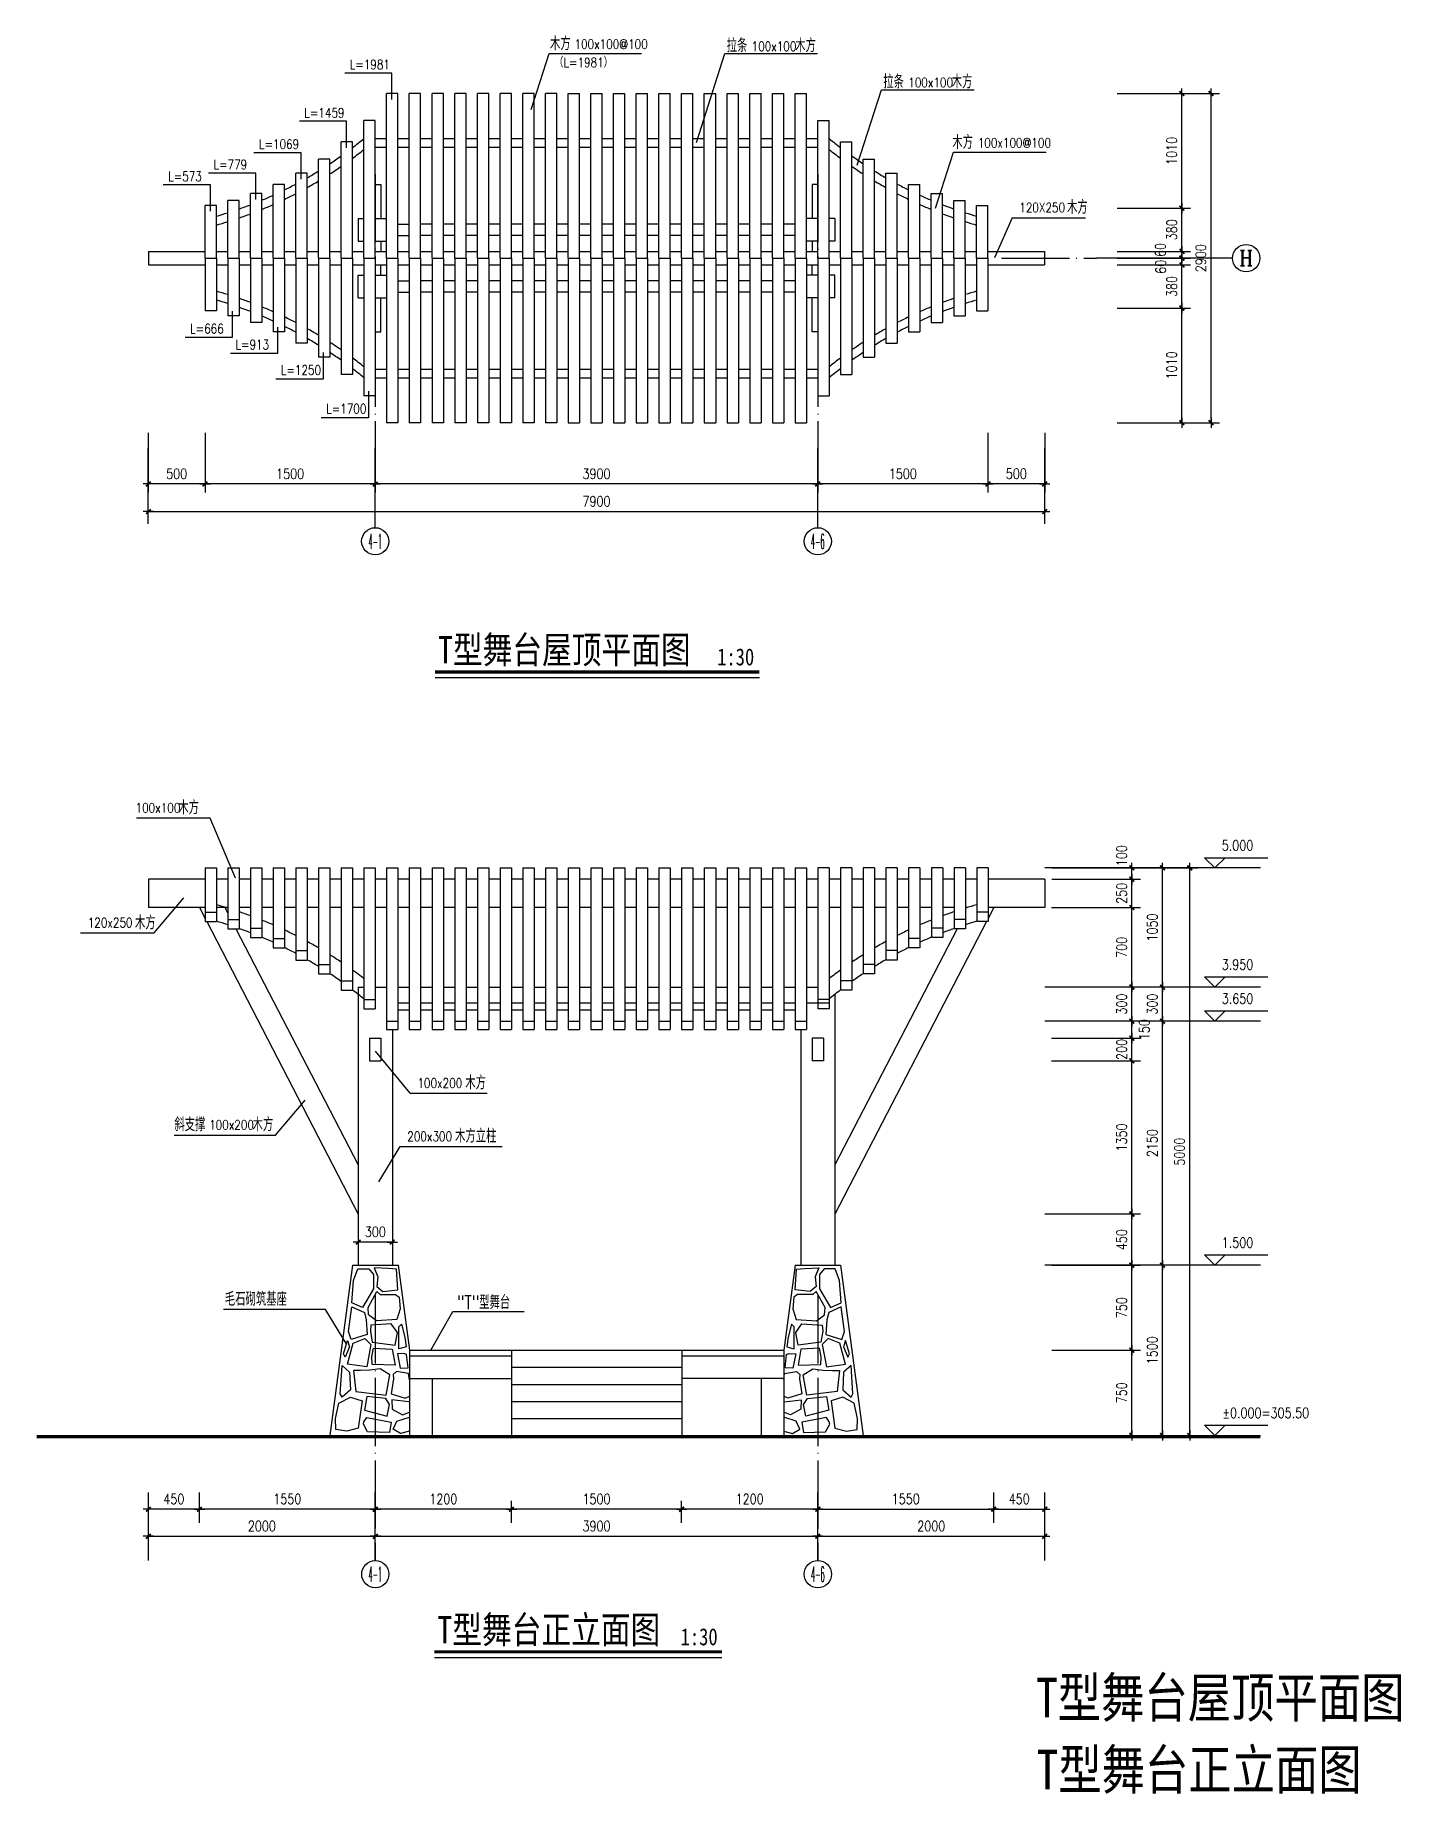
# Model space of a CAD drawing. Extents: x 594538 to 606574, y -114484 to -98989.
import ezdxf
from ezdxf.enums import TextEntityAlignment as Align

# ---------------------------------------------------------------- set-up
doc = ezdxf.new("R2010")
doc.units = 0
doc.header["$LTSCALE"] = 300
doc.header["$MEASUREMENT"] = 0
doc.header["$PDMODE"] = 3
doc.linetypes.add('DOTE', pattern=[2.42, 2, -0.2, 0.02, -0.2])
doc.layers.get('0').update_dxf_attribs({"linetype": 'CONTINUOUS'})
doc.layers.get('DEFPOINTS').update_dxf_attribs({"linetype": 'CONTINUOUS'})
for name, color, linetype in [('AXIS', 3, 'CONTINUOUS'), ('AXIS_TEXT', 7, 'CONTINUOUS'), ('CU', 255, 'CONTINUOUS'), ('DOTE', 1, 'DOTE'), ('PUB_DIM', 200, 'CONTINUOUS'), ('PUB_TEXT', 7, 'CONTINUOUS'), ('木构架', 73, 'CONTINUOUS'), ('柱', 2, 'CONTINUOUS'), ('石头', 44, 'CONTINUOUS')]:
    doc.layers.add(name, color=color, linetype=linetype)
doc.styles.add('-黑体', font='SIMHEI.TTF', dxfattribs={"width": 0.8})
doc.styles.add('_HT', font='txt.shx', dxfattribs={"width": 0.8, "bigfont": 'HT.shx'})
doc.styles.add('COMPLEX', font='COMPLEX')
doc.styles.add('DIM_FONT', font='SIMPLEX.shx', dxfattribs={"width": 0.8})
doc.dimstyles.new('AXIS30', dxfattribs={"dimscale": 0.3, "dimtxt": 300, "dimasz": 1, "dimexe": 250, "dimexo": 300, "dimgap": 150, "dimtad": 1, "dimdec": 0, "dimzin": 0, "dimtxsty": 'DIM_FONT', "dimblk": '_DIMX', "dimblk1": 'DOTSMALL', "dimblk2": 'DOTSMALL', "dimcen": 150, "dimse1": 1, "dimse2": 1, "dimclrt": 7, "dimazin": 3, "dimtfac": 150, "dimtdec": 0, "dimtix": 1, "dimtmove": 0, "dimatfit": 3, "dimtolj": 1, "dimtzin": 0})
doc.dimstyles.new('DIMA30', dxfattribs={"dimscale": 0.3, "dimtxt": 300, "dimasz": 1, "dimexe": 250, "dimexo": 300, "dimgap": 150, "dimtad": 1, "dimdec": 0, "dimzin": 0, "dimtxsty": 'DIM_FONT', "dimblk": '_DIMX', "dimblk1": 'DOTSMALL', "dimblk2": 'DOTSMALL', "dimcen": 150, "dimse1": 1, "dimclrt": 7, "dimazin": 3, "dimtfac": 150, "dimtdec": 0, "dimtix": 1, "dimtmove": 0, "dimatfit": 3, "dimtolj": 1, "dimtzin": 0})
doc.dimstyles.new('DIMB30', dxfattribs={"dimscale": 0.3, "dimtxt": 300, "dimasz": 1, "dimexe": 250, "dimexo": 300, "dimgap": 150, "dimtad": 1, "dimdec": 0, "dimzin": 0, "dimtxsty": 'DIM_FONT', "dimblk": '_DIMX', "dimblk1": 'DOTSMALL', "dimblk2": 'DOTSMALL', "dimcen": 150, "dimse2": 1, "dimclrt": 7, "dimazin": 3, "dimtfac": 150, "dimtdec": 0, "dimtix": 1, "dimtmove": 0, "dimatfit": 3, "dimtolj": 1, "dimtzin": 0})
doc.dimstyles.new('DIMN30', dxfattribs={"dimscale": 0.3, "dimtxt": 300, "dimasz": 1, "dimexe": 250, "dimexo": 300, "dimgap": 150, "dimtad": 1, "dimdec": 0, "dimzin": 0, "dimtxsty": 'DIM_FONT', "dimblk": '_DIMX', "dimblk1": 'DOTSMALL', "dimblk2": 'DOTSMALL', "dimcen": 150, "dimclrt": 7, "dimazin": 3, "dimtfac": 150, "dimtdec": 0, "dimtix": 1, "dimtmove": 0, "dimatfit": 3, "dimtolj": 1, "dimtzin": 0})

msp = doc.modelspace()

# ---------------------------------------------------------------- texts
at = {"layer": 'PUB_DIM', "style": 'DIM_FONT', "width": 0.8}
for s, p in [('5.000', (605273.8, -106173)), ('3.950', (605273.8, -107223)), ('3.650', (605273.8, -107523)), ('1.500', (605273.8, -109673)), ('%%p0.000=305.50', (605765.9, -111173))]:
    msp.add_text(s, height=90, dxfattribs=at).set_placement(p, align=Align.RIGHT)
at = {"layer": 'PUB_TEXT', "width": 0.8}
for s, height, style, p in [('木方 ', 120, '_HT', (599075.2, -99122.5)), ('拉条', 120, '_HT', (600632.6, -99139.5)), ('木方 ', 120, '_HT', (601236.7, -99139.5)), ('100x100@100', 84, '_HT', (599291.7, -99110.6)), ('100x100', 84, '_HT', (600852.9, -99129.4)), ('L=1981', 84, '_HT', (597310.5, -99289.6)), ('（L=1981）', 84, '_HT', (599110.3, -99271.6)), ('拉条', 120, '_HT', (602012.7, -99458.7)), ('100x100', 84, '_HT', (602233, -99448.6)), ('木方 ', 120, '_HT', (602616.7, -99458.7)), ('L=1459', 84, '_HT', (596910.5, -99715)), ('L=1069', 84, '_HT', (596510.5, -99991.4)), ('木方 ', 120, '_HT', (602621.6, -99991.5)), ('100x100@100', 84, '_HT', (602845.8, -99979.5)), ('L=779', 84, '_HT', (596110.5, -100171.2)), ('L=573', 84, '_HT', (595710.5, -100275.1)), ('120X250', 84, '_HT', (603211.6, -100549.9)), ('木方 ', 120, '_HT', (603632.7, -100563.6)), ('L=666', 84, '_HT', (595903.6, -101617.1)), ('L=913', 84, '_HT', (596303.6, -101757.2)), ('L=1250', 84, '_HT', (596703.6, -101981.6)), ('L=1700', 84, '_HT', (597103.6, -102322.2)), ('T型舞台屋顶平面图', 240, '-黑体', (598089.4, -104523.8)), ('1:30', 150, '-黑体', (600549, -104541.8)), ('100x100', 84, '_HT', (595423.3, -105838.6)), ('木方 ', 120, '_HT', (595800.1, -105853.8)), ('木方 ', 120, '_HT', (595418.1, -106867.7)), ('120x250', 84, '_HT', (595002.1, -106850.3)), ('木方 ', 120, '_HT', (598328.9, -108277.5)), ('100x200', 84, '_HT', (597907.8, -108263.8)), ('斜支撑', 120, '_HT', (595765, -108645.8)), ('100x200', 84, '_HT', (596071.8, -108632.1)), ('木方 ', 120, '_HT', (596454.2, -108645.8)), ('木方立柱', 120, '_HT', (598239.2, -108747)), ('200x300', 84, '_HT', (597818.1, -108733.3)), ('毛石砌筑基座', 120, '_HT', (596209.9, -110183.9)), ('"T"型舞台', 120, '_HT', (598254.7, -110212.9)), ('T型舞台正立面图', 240, '-黑体', (598083.7, -113157.2)), ('1:30', 150, '-黑体', (600226.9, -113175.2)), ('T型舞台屋顶平面图', 350, '-黑体', (603360.2, -113810.6)), ('T型舞台正立面图', 350, '-黑体', (603364.9, -114445.2))]:
    msp.add_text(s, height=height, dxfattribs=dict(at, style=style)).set_placement(p)

# ---------------------------------------------------------------- blocks, each defined once
blk = doc.blocks.new('_DIMX')
blk.add_line((-150, 0), (150, 0))
at = {"const_width": 50}
blk.add_lwpolyline([(-70, -70), (70, 70)], dxfattribs=at)
blk = doc.blocks.new('*D22')
at = {"color": 0, "linetype": 'BYBLOCK'}
for p, q in [((611989, -115399), (612770, -115399)), ((612695, -116149), (612695, -115400)), ((611989, -116149), (612770, -116149))]:
    blk.add_line(p, q, dxfattribs=at)
at = {"layer": 'DEFPOINTS', "color": 0, "linetype": 'BYBLOCK'}
for p in [(611899, -115399), (612695, -115399), (611899, -116149)]:
    blk.add_point(p, dxfattribs=at)
at = {"color": 0, "linetype": 'BYBLOCK', "xscale": 0.3, "yscale": 0.3, "zscale": 0.3}
for p, rotation in [((612695, -115399), 90), ((612695, -116149), 270)]:
    blk.add_blockref('_DIMX', p, dxfattribs=dict(at, rotation=rotation))
at = {"color": 7, "linetype": 'BYBLOCK', "insert": (612605, -115774), "char_height": 90, "attachment_point": 5, "rotation": 90, "style": 'DIM_FONT'}
blk.add_mtext('\\A1;750', dxfattribs=at)
blk = doc.blocks.new('_DOTSMALL')
at = {"color": 0, "linetype": 'BYBLOCK', "const_width": 0.5}
blk.add_lwpolyline([(-0.0625, 0, 1), (0.0625, 0, 1)], format="xyb", close=True, dxfattribs=at)
blk = doc.blocks.new('*D21')
at = {"color": 0, "linetype": 'BYBLOCK'}
for p, q in [((611989, -114649), (612770, -114649)), ((612695, -115399), (612695, -114650)), ((611989, -115399), (612770, -115399))]:
    blk.add_line(p, q, dxfattribs=at)
at = {"layer": 'DEFPOINTS', "color": 0, "linetype": 'BYBLOCK'}
for p in [(611899, -114649), (612695, -114649), (611899, -115399)]:
    blk.add_point(p, dxfattribs=at)
at = {"color": 0, "linetype": 'BYBLOCK', "xscale": 0.3, "yscale": 0.3, "zscale": 0.3}
for p, rotation in [((612695, -114649), 90), ((612695, -115399), 270)]:
    blk.add_blockref('_DIMX', p, dxfattribs=dict(at, rotation=rotation))
at = {"color": 7, "linetype": 'BYBLOCK', "insert": (612605, -115024), "char_height": 90, "attachment_point": 5, "rotation": 90, "style": 'DIM_FONT'}
blk.add_mtext('\\A1;750', dxfattribs=at)
blk = doc.blocks.new('*D25')
at = {"color": 0, "linetype": 'BYBLOCK'}
for p, q in [((604204, -109826), (604204, -109376)), ((603497, -109826), (604279, -109826))]:
    blk.add_line(p, q, dxfattribs=at)
at = {"layer": 'DEFPOINTS', "color": 0, "linetype": 'BYBLOCK'}
for p in [(603407, -109376), (604204, -109376), (603407, -109826)]:
    blk.add_point(p, dxfattribs=at)
at = {"color": 0, "linetype": 'BYBLOCK', "xscale": 0.3, "yscale": 0.3, "zscale": 0.3}
for p, rotation in [((604204, -109376), 90), ((604204, -109826), 270)]:
    blk.add_blockref('_DIMX', p, dxfattribs=dict(at, rotation=rotation))
at = {"color": 7, "linetype": 'BYBLOCK', "insert": (604114, -109601), "char_height": 90, "attachment_point": 5, "rotation": 90, "style": 'DIM_FONT'}
blk.add_mtext('\\A1;450', dxfattribs=at)
blk = doc.blocks.new('*D24')
at = {"color": 0, "linetype": 'BYBLOCK'}
for p, q in [((611989, -112649), (612770, -112649)), ((612695, -112649), (612695, -112649)), ((612695, -112849), (612695, -112649)), ((611989, -112849), (612770, -112849)), ((612695, -112850), (612695, -112850))]:
    blk.add_line(p, q, dxfattribs=at)
at = {"layer": 'DEFPOINTS', "color": 0, "linetype": 'BYBLOCK'}
for p in [(611899, -112649), (612695, -112649), (611899, -112849)]:
    blk.add_point(p, dxfattribs=at)
at = {"color": 0, "linetype": 'BYBLOCK', "xscale": 0.3, "yscale": 0.3, "zscale": 0.3}
for p, rotation in [((612695, -112649), 270), ((612695, -112849), 90)]:
    blk.add_blockref('_DIMX', p, dxfattribs=dict(at, rotation=rotation))
at = {"color": 7, "linetype": 'BYBLOCK', "insert": (612605, -112749), "char_height": 90, "attachment_point": 5, "rotation": 90, "style": 'DIM_FONT'}
blk.add_mtext('\\A1;200', dxfattribs=at)
blk = doc.blocks.new('*D26')
at = {"color": 0, "linetype": 'BYBLOCK'}
for p, q in [((611989, -111249), (612770, -111249)), ((612695, -111249), (612695, -111249)), ((612695, -111499), (612695, -111249)), ((611989, -111499), (612770, -111499)), ((612695, -111500), (612695, -111500))]:
    blk.add_line(p, q, dxfattribs=at)
at = {"layer": 'DEFPOINTS', "color": 0, "linetype": 'BYBLOCK'}
for p in [(611899, -111249), (612695, -111249), (611899, -111499)]:
    blk.add_point(p, dxfattribs=at)
at = {"color": 0, "linetype": 'BYBLOCK', "xscale": 0.3, "yscale": 0.3, "zscale": 0.3}
for p, rotation in [((612695, -111249), 270), ((612695, -111499), 90)]:
    blk.add_blockref('_DIMX', p, dxfattribs=dict(at, rotation=rotation))
at = {"color": 7, "linetype": 'BYBLOCK', "insert": (612605, -111374), "char_height": 90, "attachment_point": 5, "rotation": 90, "style": 'DIM_FONT'}
blk.add_mtext('\\A1;250', dxfattribs=at)
blk = doc.blocks.new('*D27')
at = {"color": 0, "linetype": 'BYBLOCK'}
for p, q in [((611989, -111149), (612770, -111149)), ((611989, -111249), (612770, -111249)), ((612695, -111249), (612695, -111150))]:
    blk.add_line(p, q, dxfattribs=at)
at = {"layer": 'DEFPOINTS', "color": 0, "linetype": 'BYBLOCK'}
for p in [(611899, -111149), (611899, -111249), (612695, -111149)]:
    blk.add_point(p, dxfattribs=at)
at = {"color": 0, "linetype": 'BYBLOCK', "xscale": 0.3, "yscale": 0.3, "zscale": 0.3}
for p, rotation in [((612695, -111149), 90), ((612695, -111249), 270)]:
    blk.add_blockref('_DIMX', p, dxfattribs=dict(at, rotation=rotation))
at = {"color": 7, "linetype": 'BYBLOCK', "insert": (612605, -111042), "char_height": 90, "attachment_point": 5, "rotation": 90, "style": 'DIM_FONT'}
blk.add_mtext('\\A1;100', dxfattribs=at)
blk = doc.blocks.new('*D20')
at = {"color": 0, "linetype": 'BYBLOCK'}
for p, q in [((604474, -111326), (604474, -109826)), ((603587, -111326), (604549, -111326))]:
    blk.add_line(p, q, dxfattribs=at)
at = {"layer": 'DEFPOINTS', "color": 0, "linetype": 'BYBLOCK'}
for p in [(603497, -109826), (604474, -109826), (603497, -111326)]:
    blk.add_point(p, dxfattribs=at)
at = {"color": 0, "linetype": 'BYBLOCK', "xscale": 0.3, "yscale": 0.3, "zscale": 0.3}
for p, rotation in [((604474, -109826), 90), ((604474, -111326), 270)]:
    blk.add_blockref('_DIMX', p, dxfattribs=dict(at, rotation=rotation))
at = {"color": 7, "linetype": 'BYBLOCK', "insert": (604384, -110576), "char_height": 90, "attachment_point": 5, "rotation": 90, "style": 'DIM_FONT'}
blk.add_mtext('\\A1;1500', dxfattribs=at)
blk = doc.blocks.new('*D23')
at = {"color": 0, "linetype": 'BYBLOCK'}
for p, q in [((604204, -107826), (604204, -107676)), ((603497, -107826), (604279, -107826))]:
    blk.add_line(p, q, dxfattribs=at)
at = {"layer": 'DEFPOINTS', "color": 0, "linetype": 'BYBLOCK'}
for p in [(603407, -107676), (604204, -107676), (603407, -107826)]:
    blk.add_point(p, dxfattribs=at)
at = {"color": 0, "linetype": 'BYBLOCK', "xscale": 0.3, "yscale": 0.3, "zscale": 0.3}
for p, rotation in [((604204, -107676), 90), ((604204, -107826), 270)]:
    blk.add_blockref('_DIMX', p, dxfattribs=dict(at, rotation=rotation))
at = {"color": 7, "linetype": 'BYBLOCK', "insert": (604314, -107751), "char_height": 90, "attachment_point": 5, "rotation": 90, "style": 'DIM_FONT'}
blk.add_mtext('\\A1;150', dxfattribs=at)
blk = doc.blocks.new('*D30')
at = {"color": 0, "linetype": 'BYBLOCK'}
blk.add_line((606177, -114446), (605878, -114446), dxfattribs=at)
at = {"layer": 'DEFPOINTS', "color": 0, "linetype": 'BYBLOCK'}
for p in [(605877, -113446), (606177, -113446), (605877, -114446)]:
    blk.add_point(p, dxfattribs=at)
at = {"color": 0, "linetype": 'BYBLOCK', "xscale": 0.3, "yscale": 0.3, "zscale": 0.3}
for p, rotation in [((605877, -114446), 179.9999999999972), ((606177, -114446), 359.9999999999973)]:
    blk.add_blockref('_DIMX', p, dxfattribs=dict(at, rotation=rotation))
at = {"color": 7, "linetype": 'BYBLOCK', "insert": (606027, -114356), "char_height": 90, "attachment_point": 5, "style": 'DIM_FONT'}
blk.add_mtext('\\A1;300', dxfattribs=at)
blk = doc.blocks.new('_AXISO')
blk.add_circle((0, 0), 0.5)
at = {"layer": 'AXIS_TEXT', "style": 'COMPLEX', "width": 1.041667}
blk.add_attdef('A', text='', height=0.56, dxfattribs=at).set_placement((-0.25, -0.28), (0.25, -0.28), align=Align.FIT)
blk = doc.blocks.new('*D81')
at = {"color": 0, "linetype": 'BYBLOCK'}
for p, q in [((603930, -113141), (603930, -113666)), ((604430, -113141), (604430, -113666)), ((604430, -113591), (603930, -113591))]:
    blk.add_line(p, q, dxfattribs=at)
at = {"layer": 'DEFPOINTS', "color": 0, "linetype": 'BYBLOCK'}
for p in [(603930, -113051), (604430, -113051), (603930, -113591)]:
    blk.add_point(p, dxfattribs=at)
at = {"color": 0, "linetype": 'BYBLOCK', "xscale": 0.3, "yscale": 0.3, "zscale": 0.3, "rotation": 180}
blk.add_blockref('_DIMX', (603930, -113591), dxfattribs=at)
at = {"color": 0, "linetype": 'BYBLOCK', "xscale": 0.3, "yscale": 0.3, "zscale": 0.3}
blk.add_blockref('_DIMX', (604430, -113591), dxfattribs=at)
at = {"color": 7, "linetype": 'BYBLOCK', "insert": (604180, -113501), "char_height": 90, "attachment_point": 5, "style": 'DIM_FONT'}
blk.add_mtext('\\A1;500', dxfattribs=at)
blk = doc.blocks.new('*D82')
at = {"color": 0, "linetype": 'BYBLOCK'}
for p, q in [((605993, -120786), (605993, -121311)), ((607493, -120786), (607493, -121311)), ((607493, -121236), (605994, -121236))]:
    blk.add_line(p, q, dxfattribs=at)
at = {"layer": 'DEFPOINTS', "color": 0, "linetype": 'BYBLOCK'}
for p in [(605993, -120696), (607493, -120696), (605993, -121236)]:
    blk.add_point(p, dxfattribs=at)
at = {"color": 0, "linetype": 'BYBLOCK', "xscale": 0.3, "yscale": 0.3, "zscale": 0.3, "rotation": 180}
blk.add_blockref('_DIMX', (605993, -121236), dxfattribs=at)
at = {"color": 0, "linetype": 'BYBLOCK', "xscale": 0.3, "yscale": 0.3, "zscale": 0.3}
blk.add_blockref('_DIMX', (607493, -121236), dxfattribs=at)
at = {"color": 7, "linetype": 'BYBLOCK', "insert": (606743, -121146), "char_height": 90, "attachment_point": 5, "style": 'DIM_FONT'}
blk.add_mtext('\\A1;1500', dxfattribs=at)
blk = doc.blocks.new('*D83')
at = {"color": 0, "linetype": 'BYBLOCK'}
for p, q in [((602093, -120786), (602093, -121311)), ((605993, -120786), (605993, -121311)), ((605993, -121236), (602094, -121236))]:
    blk.add_line(p, q, dxfattribs=at)
at = {"layer": 'DEFPOINTS', "color": 0, "linetype": 'BYBLOCK'}
for p in [(602093, -120696), (605993, -120696), (602093, -121236)]:
    blk.add_point(p, dxfattribs=at)
at = {"color": 0, "linetype": 'BYBLOCK', "xscale": 0.3, "yscale": 0.3, "zscale": 0.3, "rotation": 180}
blk.add_blockref('_DIMX', (602093, -121236), dxfattribs=at)
at = {"color": 0, "linetype": 'BYBLOCK', "xscale": 0.3, "yscale": 0.3, "zscale": 0.3}
blk.add_blockref('_DIMX', (605993, -121236), dxfattribs=at)
at = {"color": 7, "linetype": 'BYBLOCK', "insert": (604043, -121146), "char_height": 90, "attachment_point": 5, "style": 'DIM_FONT'}
blk.add_mtext('\\A1;3900', dxfattribs=at)
blk = doc.blocks.new('*D84')
at = {"color": 0, "linetype": 'BYBLOCK'}
for p, q in [((600593, -120786), (600593, -121311)), ((602093, -120786), (602093, -121311)), ((602093, -121236), (600594, -121236))]:
    blk.add_line(p, q, dxfattribs=at)
at = {"layer": 'DEFPOINTS', "color": 0, "linetype": 'BYBLOCK'}
for p in [(600593, -120696), (602093, -120696), (600593, -121236)]:
    blk.add_point(p, dxfattribs=at)
at = {"color": 0, "linetype": 'BYBLOCK', "xscale": 0.3, "yscale": 0.3, "zscale": 0.3, "rotation": 180}
blk.add_blockref('_DIMX', (600593, -121236), dxfattribs=at)
at = {"color": 0, "linetype": 'BYBLOCK', "xscale": 0.3, "yscale": 0.3, "zscale": 0.3}
blk.add_blockref('_DIMX', (602093, -121236), dxfattribs=at)
at = {"color": 7, "linetype": 'BYBLOCK', "insert": (601343, -121146), "char_height": 90, "attachment_point": 5, "style": 'DIM_FONT'}
blk.add_mtext('\\A1;1500', dxfattribs=at)
blk = doc.blocks.new('*D85')
at = {"color": 0, "linetype": 'BYBLOCK'}
for p, q in [((600093, -120786), (600093, -121311)), ((600593, -120786), (600593, -121311)), ((600593, -121236), (600094, -121236))]:
    blk.add_line(p, q, dxfattribs=at)
at = {"layer": 'DEFPOINTS', "color": 0, "linetype": 'BYBLOCK'}
for p in [(600093, -120696), (600593, -120696), (600093, -121236)]:
    blk.add_point(p, dxfattribs=at)
at = {"color": 0, "linetype": 'BYBLOCK', "xscale": 0.3, "yscale": 0.3, "zscale": 0.3, "rotation": 180}
blk.add_blockref('_DIMX', (600093, -121236), dxfattribs=at)
at = {"color": 0, "linetype": 'BYBLOCK', "xscale": 0.3, "yscale": 0.3, "zscale": 0.3}
blk.add_blockref('_DIMX', (600593, -121236), dxfattribs=at)
at = {"color": 7, "linetype": 'BYBLOCK', "insert": (600343, -121146), "char_height": 90, "attachment_point": 5, "style": 'DIM_FONT'}
blk.add_mtext('\\A1;500', dxfattribs=at)
blk = doc.blocks.new('*D86')
at = {"color": 0, "linetype": 'BYBLOCK'}
for p, q in [((608633, -119686), (609277, -119686)), ((609202, -120696), (609202, -119687)), ((608633, -120696), (609277, -120696))]:
    blk.add_line(p, q, dxfattribs=at)
at = {"layer": 'DEFPOINTS', "color": 0, "linetype": 'BYBLOCK'}
for p in [(608543, -119686), (609202, -119686), (608543, -120696)]:
    blk.add_point(p, dxfattribs=at)
at = {"color": 0, "linetype": 'BYBLOCK', "xscale": 0.3, "yscale": 0.3, "zscale": 0.3}
for p, rotation in [((609202, -119686), 89.99972273461772), ((609202, -120696), 269.9997227346177)]:
    blk.add_blockref('_DIMX', p, dxfattribs=dict(at, rotation=rotation))
at = {"color": 7, "linetype": 'BYBLOCK', "insert": (609112, -120191), "char_height": 90, "attachment_point": 5, "rotation": 89.9997, "style": 'DIM_FONT'}
blk.add_mtext('\\A1;1010', dxfattribs=at)
blk = doc.blocks.new('*D87')
at = {"color": 0, "linetype": 'BYBLOCK'}
for p, q in [((586345, -100976), (586990, -100976)), ((586915, -101356), (586915, -100976)), ((586345, -101356), (586990, -101356))]:
    blk.add_line(p, q, dxfattribs=at)
at = {"layer": 'DEFPOINTS', "color": 0, "linetype": 'BYBLOCK'}
for p in [(586255, -100976), (586915, -100976), (586255, -101356)]:
    blk.add_point(p, dxfattribs=at)
at = {"color": 0, "linetype": 'BYBLOCK', "xscale": 0.3, "yscale": 0.3, "zscale": 0.3}
for p, rotation in [((586915, -100976), 89.99986740623204), ((586915, -101356), 269.9998674062321)]:
    blk.add_blockref('_DIMX', p, dxfattribs=dict(at, rotation=rotation))
at = {"color": 7, "linetype": 'BYBLOCK', "insert": (586825, -101166), "char_height": 90, "attachment_point": 5, "rotation": 89.9999, "style": 'DIM_FONT'}
blk.add_mtext('\\A1;380', dxfattribs=at)
blk = doc.blocks.new('*D88')
at = {"color": 0, "linetype": 'BYBLOCK'}
for p, q in [((586345, -100856), (586990, -100856)), ((586915, -100856), (586915, -100855)), ((586915, -100916), (586915, -100856)), ((586915, -100916), (586915, -100856)), ((586345, -100916), (586990, -100916)), ((586915, -100916), (586915, -100917))]:
    blk.add_line(p, q, dxfattribs=at)
at = {"layer": 'DEFPOINTS', "color": 0, "linetype": 'BYBLOCK'}
for p in [(586255, -100856), (586915, -100856), (586255, -100916)]:
    blk.add_point(p, dxfattribs=at)
at = {"color": 0, "linetype": 'BYBLOCK', "xscale": 0.3, "yscale": 0.3, "zscale": 0.3}
for p, rotation in [((586915, -100856), 269.9998673322465), ((586915, -100916), 89.9998673322465)]:
    blk.add_blockref('_DIMX', p, dxfattribs=dict(at, rotation=rotation))
at = {"color": 7, "linetype": 'BYBLOCK', "insert": (586725, -100844), "char_height": 90, "attachment_point": 5, "rotation": 89.9999, "style": 'DIM_FONT'}
blk.add_mtext('\\A1;60', dxfattribs=at)
blk = doc.blocks.new('*D89')
at = {"color": 0, "linetype": 'BYBLOCK'}
for p, q in [((608633, -117796), (609277, -117796)), ((609202, -118806), (609202, -117797)), ((608633, -118806), (609277, -118806))]:
    blk.add_line(p, q, dxfattribs=at)
at = {"layer": 'DEFPOINTS', "color": 0, "linetype": 'BYBLOCK'}
for p in [(608543, -117796), (609202, -117796), (608543, -118806)]:
    blk.add_point(p, dxfattribs=at)
at = {"color": 0, "linetype": 'BYBLOCK', "xscale": 0.3, "yscale": 0.3, "zscale": 0.3}
for p, rotation in [((609202, -117796), 89.99976617296119), ((609202, -118806), 269.9997661729612)]:
    blk.add_blockref('_DIMX', p, dxfattribs=dict(at, rotation=rotation))
at = {"color": 7, "linetype": 'BYBLOCK', "insert": (609112, -118301), "char_height": 90, "attachment_point": 5, "rotation": 89.9998, "style": 'DIM_FONT'}
blk.add_mtext('\\A1;1010', dxfattribs=at)
blk = doc.blocks.new('*D90')
at = {"color": 0, "linetype": 'BYBLOCK'}
for p, q in [((608780, -117796), (609534, -117796)), ((609459, -120696), (609459, -117797)), ((608780, -120696), (609534, -120696))]:
    blk.add_line(p, q, dxfattribs=at)
at = {"layer": 'DEFPOINTS', "color": 0, "linetype": 'BYBLOCK'}
for p in [(608690, -117796), (609459, -117796), (608690, -120696)]:
    blk.add_point(p, dxfattribs=at)
at = {"color": 0, "linetype": 'BYBLOCK', "xscale": 0.3, "yscale": 0.3, "zscale": 0.3}
for p, rotation in [((609459, -117796), 89.99976663495573), ((609459, -120696), 269.9997666349557)]:
    blk.add_blockref('_DIMX', p, dxfattribs=dict(at, rotation=rotation))
at = {"color": 7, "linetype": 'BYBLOCK', "insert": (609369, -119246), "char_height": 90, "attachment_point": 5, "rotation": 89.9998, "style": 'DIM_FONT'}
blk.add_mtext('\\A1;2900', dxfattribs=at)
blk = doc.blocks.new('*D91')
at = {"color": 0, "linetype": 'BYBLOCK'}
for p, q in [((586345, -100476), (586990, -100476)), ((586915, -100856), (586915, -100477)), ((586345, -100856), (586990, -100856))]:
    blk.add_line(p, q, dxfattribs=at)
at = {"layer": 'DEFPOINTS', "color": 0, "linetype": 'BYBLOCK'}
for p in [(586255, -100476), (586915, -100476), (586255, -100856)]:
    blk.add_point(p, dxfattribs=at)
at = {"color": 0, "linetype": 'BYBLOCK', "xscale": 0.3, "yscale": 0.3, "zscale": 0.3}
for p, rotation in [((586915, -100476), 89.99986733228458), ((586915, -100856), 269.9998673322846)]:
    blk.add_blockref('_DIMX', p, dxfattribs=dict(at, rotation=rotation))
at = {"color": 7, "linetype": 'BYBLOCK', "insert": (586825, -100666), "char_height": 90, "attachment_point": 5, "rotation": 89.9999, "style": 'DIM_FONT'}
blk.add_mtext('\\A1;380', dxfattribs=at)
blk = doc.blocks.new('*D92')
at = {"color": 0, "linetype": 'BYBLOCK'}
for p, q in [((586345, -100916), (586990, -100916)), ((586345, -100976), (586990, -100976)), ((586915, -100916), (586915, -100915)), ((586915, -100976), (586915, -100916)), ((586915, -100976), (586915, -100916)), ((586915, -100976), (586915, -100977))]:
    blk.add_line(p, q, dxfattribs=at)
at = {"layer": 'DEFPOINTS', "color": 0, "linetype": 'BYBLOCK'}
for p in [(586255, -100916), (586255, -100976), (586915, -100916)]:
    blk.add_point(p, dxfattribs=at)
at = {"color": 0, "linetype": 'BYBLOCK', "xscale": 0.3, "yscale": 0.3, "zscale": 0.3}
for p, rotation in [((586915, -100916), 269.9998674061736), ((586915, -100976), 89.99986740617352)]:
    blk.add_blockref('_DIMX', p, dxfattribs=dict(at, rotation=rotation))
at = {"color": 7, "linetype": 'BYBLOCK', "insert": (586728, -100992), "char_height": 90, "attachment_point": 5, "rotation": 89.9999, "style": 'DIM_FONT'}
blk.add_mtext('\\A1;60', dxfattribs=at)
blk = doc.blocks.new('*D161')
at = {"color": 0, "linetype": 'BYBLOCK'}
for p, q in [((601230, -122745), (601230, -122549)), ((602430, -122745), (602430, -122549)), ((602430, -122624), (601231, -122624))]:
    blk.add_line(p, q, dxfattribs=at)
at = {"layer": 'DEFPOINTS', "color": 0, "linetype": 'BYBLOCK'}
for p in [(601230, -122624), (601230, -122835), (602430, -122835)]:
    blk.add_point(p, dxfattribs=at)
at = {"color": 0, "linetype": 'BYBLOCK', "xscale": 0.3, "yscale": 0.3, "zscale": 0.3, "rotation": 180}
blk.add_blockref('_DIMX', (601230, -122624), dxfattribs=at)
at = {"color": 0, "linetype": 'BYBLOCK', "xscale": 0.3, "yscale": 0.3, "zscale": 0.3}
blk.add_blockref('_DIMX', (602430, -122624), dxfattribs=at)
at = {"color": 7, "linetype": 'BYBLOCK', "insert": (601830, -122534), "char_height": 90, "attachment_point": 5, "style": 'DIM_FONT'}
blk.add_mtext('\\A1;1200', dxfattribs=at)
blk = doc.blocks.new('*D162')
at = {"color": 0, "linetype": 'BYBLOCK'}
for p, q in [((599730, -122745), (599730, -122549)), ((601230, -122745), (601230, -122549)), ((601230, -122624), (599731, -122624))]:
    blk.add_line(p, q, dxfattribs=at)
at = {"layer": 'DEFPOINTS', "color": 0, "linetype": 'BYBLOCK'}
for p in [(599730, -122624), (599730, -122835), (601230, -122835)]:
    blk.add_point(p, dxfattribs=at)
at = {"color": 0, "linetype": 'BYBLOCK', "xscale": 0.3, "yscale": 0.3, "zscale": 0.3, "rotation": 180}
blk.add_blockref('_DIMX', (599730, -122624), dxfattribs=at)
at = {"color": 0, "linetype": 'BYBLOCK', "xscale": 0.3, "yscale": 0.3, "zscale": 0.3}
blk.add_blockref('_DIMX', (601230, -122624), dxfattribs=at)
at = {"color": 7, "linetype": 'BYBLOCK', "insert": (600480, -122534), "char_height": 90, "attachment_point": 5, "style": 'DIM_FONT'}
blk.add_mtext('\\A1;1500', dxfattribs=at)
blk = doc.blocks.new('*D163')
at = {"color": 0, "linetype": 'BYBLOCK'}
for p, q in [((598530, -122745), (598530, -122549)), ((599730, -122745), (599730, -122549)), ((599730, -122624), (598531, -122624))]:
    blk.add_line(p, q, dxfattribs=at)
at = {"layer": 'DEFPOINTS', "color": 0, "linetype": 'BYBLOCK'}
for p in [(598530, -122624), (598530, -122835), (599730, -122835)]:
    blk.add_point(p, dxfattribs=at)
at = {"color": 0, "linetype": 'BYBLOCK', "xscale": 0.3, "yscale": 0.3, "zscale": 0.3, "rotation": 180}
blk.add_blockref('_DIMX', (598530, -122624), dxfattribs=at)
at = {"color": 0, "linetype": 'BYBLOCK', "xscale": 0.3, "yscale": 0.3, "zscale": 0.3}
blk.add_blockref('_DIMX', (599730, -122624), dxfattribs=at)
at = {"color": 7, "linetype": 'BYBLOCK', "insert": (599130, -122534), "char_height": 90, "attachment_point": 5, "style": 'DIM_FONT'}
blk.add_mtext('\\A1;1200', dxfattribs=at)
blk = doc.blocks.new('*D164')
at = {"color": 0, "linetype": 'BYBLOCK'}
blk.add_line((595537, -112215), (597536, -112215), dxfattribs=at)
at = {"layer": 'DEFPOINTS', "color": 0, "linetype": 'BYBLOCK'}
for p in [(597536, -112215), (595536, -113215), (597536, -113215)]:
    blk.add_point(p, dxfattribs=at)
at = {"color": 0, "linetype": 'BYBLOCK', "xscale": 0.3, "yscale": 0.3, "zscale": 0.3, "rotation": 180}
blk.add_blockref('_DIMX', (595536, -112215), dxfattribs=at)
at = {"color": 0, "linetype": 'BYBLOCK', "xscale": 0.3, "yscale": 0.3, "zscale": 0.3}
blk.add_blockref('_DIMX', (597536, -112215), dxfattribs=at)
at = {"color": 7, "linetype": 'BYBLOCK', "insert": (596536, -112125), "char_height": 90, "attachment_point": 5, "style": 'DIM_FONT'}
blk.add_mtext('\\A1;2000', dxfattribs=at)
blk = doc.blocks.new('*D165')
at = {"color": 0, "linetype": 'BYBLOCK'}
blk.add_line((597537, -112215), (601436, -112215), dxfattribs=at)
at = {"layer": 'DEFPOINTS', "color": 0, "linetype": 'BYBLOCK'}
for p in [(601436, -112215), (597536, -113215), (601436, -113215)]:
    blk.add_point(p, dxfattribs=at)
at = {"color": 0, "linetype": 'BYBLOCK', "xscale": 0.3, "yscale": 0.3, "zscale": 0.3, "rotation": 180}
blk.add_blockref('_DIMX', (597536, -112215), dxfattribs=at)
at = {"color": 0, "linetype": 'BYBLOCK', "xscale": 0.3, "yscale": 0.3, "zscale": 0.3}
blk.add_blockref('_DIMX', (601436, -112215), dxfattribs=at)
at = {"color": 7, "linetype": 'BYBLOCK', "insert": (599486, -112125), "char_height": 90, "attachment_point": 5, "style": 'DIM_FONT'}
blk.add_mtext('\\A1;3900', dxfattribs=at)
blk = doc.blocks.new('*D166')
at = {"color": 0, "linetype": 'BYBLOCK'}
blk.add_line((601437, -112215), (603436, -112215), dxfattribs=at)
at = {"layer": 'DEFPOINTS', "color": 0, "linetype": 'BYBLOCK'}
for p in [(603436, -112215), (601436, -113215), (603436, -113215)]:
    blk.add_point(p, dxfattribs=at)
at = {"color": 0, "linetype": 'BYBLOCK', "xscale": 0.3, "yscale": 0.3, "zscale": 0.3, "rotation": 180}
blk.add_blockref('_DIMX', (601436, -112215), dxfattribs=at)
at = {"color": 0, "linetype": 'BYBLOCK', "xscale": 0.3, "yscale": 0.3, "zscale": 0.3}
blk.add_blockref('_DIMX', (603436, -112215), dxfattribs=at)
at = {"color": 7, "linetype": 'BYBLOCK', "insert": (602436, -112125), "char_height": 90, "attachment_point": 5, "style": 'DIM_FONT'}
blk.add_mtext('\\A1;2000', dxfattribs=at)
blk = doc.blocks.new('*D167')
at = {"color": 0, "linetype": 'BYBLOCK'}
for p, q in [((603497, -108026), (604279, -108026)), ((604204, -109376), (604204, -108026))]:
    blk.add_line(p, q, dxfattribs=at)
at = {"layer": 'DEFPOINTS', "color": 0, "linetype": 'BYBLOCK'}
for p in [(603407, -108026), (604204, -108026), (603407, -109376)]:
    blk.add_point(p, dxfattribs=at)
at = {"color": 0, "linetype": 'BYBLOCK', "xscale": 0.3, "yscale": 0.3, "zscale": 0.3}
for p, rotation in [((604204, -108026), 90), ((604204, -109376), 270)]:
    blk.add_blockref('_DIMX', p, dxfattribs=dict(at, rotation=rotation))
at = {"color": 7, "linetype": 'BYBLOCK', "insert": (604114, -108701), "char_height": 90, "attachment_point": 5, "rotation": 90, "style": 'DIM_FONT'}
blk.add_mtext('\\A1;1350', dxfattribs=at)
blk = doc.blocks.new('*D168')
at = {"color": 0, "linetype": 'BYBLOCK'}
blk.add_line((601437, -111978), (602986, -111978), dxfattribs=at)
at = {"layer": 'DEFPOINTS', "color": 0, "linetype": 'BYBLOCK'}
for p in [(602986, -111978), (601436, -112978), (602986, -112978)]:
    blk.add_point(p, dxfattribs=at)
at = {"color": 0, "linetype": 'BYBLOCK', "xscale": 0.3, "yscale": 0.3, "zscale": 0.3, "rotation": 180}
blk.add_blockref('_DIMX', (601436, -111978), dxfattribs=at)
at = {"color": 0, "linetype": 'BYBLOCK', "xscale": 0.3, "yscale": 0.3, "zscale": 0.3}
blk.add_blockref('_DIMX', (602986, -111978), dxfattribs=at)
at = {"color": 7, "linetype": 'BYBLOCK', "insert": (602211, -111888), "char_height": 90, "attachment_point": 5, "style": 'DIM_FONT'}
blk.add_mtext('\\A1;1550', dxfattribs=at)
blk = doc.blocks.new('*D169')
at = {"color": 0, "linetype": 'BYBLOCK'}
blk.add_line((602987, -111978), (603436, -111978), dxfattribs=at)
at = {"layer": 'DEFPOINTS', "color": 0, "linetype": 'BYBLOCK'}
for p in [(603436, -111978), (602986, -112978), (603436, -112978)]:
    blk.add_point(p, dxfattribs=at)
at = {"color": 0, "linetype": 'BYBLOCK', "xscale": 0.3, "yscale": 0.3, "zscale": 0.3, "rotation": 180}
blk.add_blockref('_DIMX', (602986, -111978), dxfattribs=at)
at = {"color": 0, "linetype": 'BYBLOCK', "xscale": 0.3, "yscale": 0.3, "zscale": 0.3}
blk.add_blockref('_DIMX', (603436, -111978), dxfattribs=at)
at = {"color": 7, "linetype": 'BYBLOCK', "insert": (603211, -111888), "char_height": 90, "attachment_point": 5, "style": 'DIM_FONT'}
blk.add_mtext('\\A1;450', dxfattribs=at)
blk = doc.blocks.new('*D170')
at = {"color": 0, "linetype": 'BYBLOCK'}
blk.add_line((597535, -111976), (595986, -111976), dxfattribs=at)
at = {"layer": 'DEFPOINTS', "color": 0, "linetype": 'BYBLOCK'}
for p in [(595986, -111976), (595986, -112976), (597536, -112976)]:
    blk.add_point(p, dxfattribs=at)
at = {"color": 0, "linetype": 'BYBLOCK', "xscale": 0.3, "yscale": 0.3, "zscale": 0.3, "rotation": 180}
blk.add_blockref('_DIMX', (595986, -111976), dxfattribs=at)
at = {"color": 0, "linetype": 'BYBLOCK', "xscale": 0.3, "yscale": 0.3, "zscale": 0.3}
blk.add_blockref('_DIMX', (597536, -111976), dxfattribs=at)
at = {"color": 7, "linetype": 'BYBLOCK', "insert": (596761, -111886), "char_height": 90, "attachment_point": 5, "style": 'DIM_FONT'}
blk.add_mtext('\\A1;1550', dxfattribs=at)
blk = doc.blocks.new('*D171')
at = {"color": 0, "linetype": 'BYBLOCK'}
blk.add_line((595985, -111976), (595536, -111976), dxfattribs=at)
at = {"layer": 'DEFPOINTS', "color": 0, "linetype": 'BYBLOCK'}
for p in [(595536, -111976), (595536, -112976), (595986, -112976)]:
    blk.add_point(p, dxfattribs=at)
at = {"color": 0, "linetype": 'BYBLOCK', "xscale": 0.3, "yscale": 0.3, "zscale": 0.3, "rotation": 180}
blk.add_blockref('_DIMX', (595536, -111976), dxfattribs=at)
at = {"color": 0, "linetype": 'BYBLOCK', "xscale": 0.3, "yscale": 0.3, "zscale": 0.3}
blk.add_blockref('_DIMX', (595986, -111976), dxfattribs=at)
at = {"color": 7, "linetype": 'BYBLOCK', "insert": (595761, -111886), "char_height": 90, "attachment_point": 5, "style": 'DIM_FONT'}
blk.add_mtext('\\A1;450', dxfattribs=at)
blk = doc.blocks.new('*D172')
at = {"color": 0, "linetype": 'BYBLOCK'}
blk.add_line((595536, -103186), (603435, -103186), dxfattribs=at)
at = {"layer": 'DEFPOINTS', "color": 0, "linetype": 'BYBLOCK'}
for p in [(603436, -103186), (595536, -104186), (603436, -104186)]:
    blk.add_point(p, dxfattribs=at)
at = {"color": 0, "linetype": 'BYBLOCK', "xscale": 0.3, "yscale": 0.3, "zscale": 0.3, "rotation": 180}
blk.add_blockref('_DIMX', (595536, -103186), dxfattribs=at)
at = {"color": 0, "linetype": 'BYBLOCK', "xscale": 0.3, "yscale": 0.3, "zscale": 0.3}
blk.add_blockref('_DIMX', (603436, -103186), dxfattribs=at)
at = {"color": 7, "linetype": 'BYBLOCK', "insert": (599486, -103096), "char_height": 90, "attachment_point": 5, "style": 'DIM_FONT'}
blk.add_mtext('\\A1;7900', dxfattribs=at)
blk = doc.blocks.new('*D176')
at = {"color": 0, "linetype": 'BYBLOCK'}
for p, q in [((603587, -106326), (604549, -106326)), ((604474, -111326), (604474, -106326)), ((603587, -111326), (604549, -111326))]:
    blk.add_line(p, q, dxfattribs=at)
at = {"layer": 'DEFPOINTS', "color": 0, "linetype": 'BYBLOCK'}
for p in [(603497, -106326), (604474, -106326), (603497, -111326)]:
    blk.add_point(p, dxfattribs=at)
at = {"color": 0, "linetype": 'BYBLOCK', "xscale": 0.3, "yscale": 0.3, "zscale": 0.3}
for p, rotation in [((604474, -106326), 90), ((604474, -111326), 270)]:
    blk.add_blockref('_DIMX', p, dxfattribs=dict(at, rotation=rotation))
at = {"color": 7, "linetype": 'BYBLOCK', "insert": (604384, -108826), "char_height": 90, "attachment_point": 5, "rotation": 90, "style": 'DIM_FONT'}
blk.add_mtext('\\A1;5000', dxfattribs=at)
blk = doc.blocks.new('*D177')
at = {"color": 0, "linetype": 'BYBLOCK'}
blk.add_line((604474, -109826), (604474, -107676), dxfattribs=at)
at = {"layer": 'DEFPOINTS', "color": 0, "linetype": 'BYBLOCK'}
for p in [(603497, -107676), (604474, -107676), (603497, -109826)]:
    blk.add_point(p, dxfattribs=at)
at = {"color": 0, "linetype": 'BYBLOCK', "xscale": 0.3, "yscale": 0.3, "zscale": 0.3}
for p, rotation in [((604474, -107676), 90), ((604474, -109826), 270)]:
    blk.add_blockref('_DIMX', p, dxfattribs=dict(at, rotation=rotation))
at = {"color": 7, "linetype": 'BYBLOCK', "insert": (604384, -108751), "char_height": 90, "attachment_point": 5, "rotation": 90, "style": 'DIM_FONT'}
blk.add_mtext('\\A1;2150', dxfattribs=at)
blk = doc.blocks.new('*D178')
at = {"color": 0, "linetype": 'BYBLOCK'}
for p, q in [((603587, -106326), (604549, -106326)), ((604474, -107376), (604474, -106326))]:
    blk.add_line(p, q, dxfattribs=at)
at = {"layer": 'DEFPOINTS', "color": 0, "linetype": 'BYBLOCK'}
for p in [(603497, -106326), (604474, -106326), (603497, -107376)]:
    blk.add_point(p, dxfattribs=at)
at = {"color": 0, "linetype": 'BYBLOCK', "xscale": 0.3, "yscale": 0.3, "zscale": 0.3}
for p, rotation in [((604474, -106326), 90), ((604474, -107376), 270)]:
    blk.add_blockref('_DIMX', p, dxfattribs=dict(at, rotation=rotation))
at = {"color": 7, "linetype": 'BYBLOCK', "insert": (604384, -106851), "char_height": 90, "attachment_point": 5, "rotation": 90, "style": 'DIM_FONT'}
blk.add_mtext('\\A1;1050', dxfattribs=at)
blk = doc.blocks.new('*D179')
at = {"color": 0, "linetype": 'BYBLOCK'}
blk.add_line((604474, -107676), (604474, -107376), dxfattribs=at)
at = {"layer": 'DEFPOINTS', "color": 0, "linetype": 'BYBLOCK'}
for p in [(603497, -107376), (604474, -107376), (603497, -107676)]:
    blk.add_point(p, dxfattribs=at)
at = {"color": 0, "linetype": 'BYBLOCK', "xscale": 0.3, "yscale": 0.3, "zscale": 0.3}
for p, rotation in [((604474, -107376), 90), ((604474, -107676), 270)]:
    blk.add_blockref('_DIMX', p, dxfattribs=dict(at, rotation=rotation))
at = {"color": 7, "linetype": 'BYBLOCK', "insert": (604384, -107526), "char_height": 90, "attachment_point": 5, "rotation": 90, "style": 'DIM_FONT'}
blk.add_mtext('\\A1;300', dxfattribs=at)
blk = doc.blocks.new('*D180')
at = {"color": 0, "linetype": 'BYBLOCK'}
blk.add_line((604204, -107676), (604204, -107376), dxfattribs=at)
at = {"layer": 'DEFPOINTS', "color": 0, "linetype": 'BYBLOCK'}
for p in [(603407, -107376), (604204, -107376), (603407, -107676)]:
    blk.add_point(p, dxfattribs=at)
at = {"color": 0, "linetype": 'BYBLOCK', "xscale": 0.3, "yscale": 0.3, "zscale": 0.3}
for p, rotation in [((604204, -107376), 90), ((604204, -107676), 270)]:
    blk.add_blockref('_DIMX', p, dxfattribs=dict(at, rotation=rotation))
at = {"color": 7, "linetype": 'BYBLOCK', "insert": (604114, -107526), "char_height": 90, "attachment_point": 5, "rotation": 90, "style": 'DIM_FONT'}
blk.add_mtext('\\A1;300', dxfattribs=at)
blk = doc.blocks.new('*D181')
at = {"color": 0, "linetype": 'BYBLOCK'}
for p, q in [((603497, -106676), (604279, -106676)), ((604204, -107376), (604204, -106676))]:
    blk.add_line(p, q, dxfattribs=at)
at = {"layer": 'DEFPOINTS', "color": 0, "linetype": 'BYBLOCK'}
for p in [(603407, -106676), (604204, -106676), (603407, -107376)]:
    blk.add_point(p, dxfattribs=at)
at = {"color": 0, "linetype": 'BYBLOCK', "xscale": 0.3, "yscale": 0.3, "zscale": 0.3}
for p, rotation in [((604204, -106676), 90), ((604204, -107376), 270)]:
    blk.add_blockref('_DIMX', p, dxfattribs=dict(at, rotation=rotation))
at = {"color": 7, "linetype": 'BYBLOCK', "insert": (604114, -107026), "char_height": 90, "attachment_point": 5, "rotation": 90, "style": 'DIM_FONT'}
blk.add_mtext('\\A1;700', dxfattribs=at)

# ---------------------------------------------------------------- dimensions: what is measured, and where the dimension line sits
at = {"layer": 'PUB_DIM'}
for p1, p2, distance, dimstyle, picture, middle, set_off in [((603985, -100514), (603985, -99503.7), -659.8, 'DIMN30', '*D89', (604554.8, -100008.8), (-4557.6, 18292.5)), ((604132.3, -102403.7), (604132.3, -99503.7), -768.7, 'DIMN30', '*D90', (604811, -100953.7), (-4557.6, 18292.5)), ((603985, -100893.7), (603985, -100514), -659.8, 'DIMN30', '*D91', (604554.8, -100703.8), (17730.2, -37.7)), ((603985, -101393.7), (603985, -101013.7), -659.8, 'DIMN30', '*D87', (604554.8, -101203.7), (17730.2, -37.7)), ((603985, -102403.7), (603985, -101393.7), -659.8, 'DIMN30', '*D86', (604554.8, -101898.7), (-4557.6, 18292.5)), ((596035.9, -102403.7), (595535.8, -102403.7), 539.5, 'DIMN30', '*D85', (595785.9, -102853.2), (-4557.6, 18292.5)), ((597535.9, -102403.7), (596035.9, -102403.7), 539.5, 'DIMN30', '*D84', (596785.9, -102853.2), (-4557.6, 18292.5)), ((601435.9, -102403.7), (597535.9, -102403.7), 539.5, 'DIMN30', '*D83', (599485.9, -102853.2), (-4557.6, 18292.5)), ((602935.9, -102403.7), (601435.9, -102403.7), 539.5, 'DIMN30', '*D82', (602185.9, -102853.2), (-4557.6, 18292.5)), ((603435.6, -102403.7), (602935.9, -102403.7), 539.5, 'DIMN30', '*D81', (603185.8, -102853.2), (-994.2, 10647.8)), ((603737.4, -111326), (603737.4, -106326), -976.2, 'DIMN30', '*D176', (604623.6, -108826), (240, 0)), ((603407.4, -106676), (603407.4, -106426), -796.5, 'DIMN30', '*D26', (604113.9, -106551), (-8491.2, 4823.5)), ((603407.4, -108026), (603407.4, -107826), -796.5, 'DIMN30', '*D24', (604113.9, -107926), (-8491.2, 4823.5)), ((597686.2, -108622.6), (597386.2, -108622.6), 1000, 'AXIS30', '*D30', (597536.2, -109532.6), (-8491.2, 4823.5)), ((603407.4, -110576), (603407.4, -109826), -796.5, 'DIMN30', '*D21', (604113.9, -110201), (-8491.2, 4823.5)), ((603407.4, -111326), (603407.4, -110576), -796.5, 'DIMN30', '*D22', (604113.9, -110951), (-8491.2, 4823.5)), ((598736.2, -112187.3), (597536.2, -112187.3), -211.3, 'DIMN30', '*D163', (598136.2, -111886), (-994.2, 10647.8)), ((600236.2, -112187.3), (598736.2, -112187.3), -211.3, 'DIMN30', '*D162', (599486.2, -111886), (-994.2, 10647.8)), ((601436.2, -112187.3), (600236.2, -112187.3), -211.3, 'DIMN30', '*D161', (600836.2, -111886), (-994.2, 10647.8)), ((601436.2, -112976), (602986.2, -112976), 1000, 'AXIS30', '*D168', (602211.2, -111886), (0, 2.3)), ((602986.2, -112976), (603436.2, -112976), 1000, 'AXIS30', '*D169', (603211.2, -111886), (0, 2.3))]:
    dim = msp.add_aligned_dim(p1=p1, p2=p2, distance=distance, dimstyle=dimstyle, dxfattribs=at)
    dim.commit()
    dim.dimension.update_dxf_attribs({"geometry": picture, "text_midpoint": middle, "insert": set_off})
for base, p1, p2, angle, picture, middle, set_off in [((604644.8, -100893.7), (603985, -100953.7), (603985, -100893.7), 89.99987, '*D88', (604454.9, -100881.6), (17730.2, -37.7)), ((604644.8, -100953.7), (603985, -101013.7), (603985, -100953.7), 89.99987, '*D92', (604458.4, -101029.4), (17730.2, -37.7)), ((604203.9, -106326), (603407.4, -106426), (603407.4, -106326), 90, '*D27', (604113.9, -106218.1), (-8491.2, 4823.5))]:
    dim = msp.add_linear_dim(base=base, p1=p1, p2=p2, angle=angle, dimstyle='DIMN30', dxfattribs=at)
    dim.commit()
    dim.dimension.update_dxf_attribs({"geometry": picture, "text_midpoint": middle, "dimtype": 161, "insert": set_off})
for p1, p2, distance, dimstyle, picture, middle in [((595535.7, -104185.8), (603435.7, -104185.8), 1000, 'AXIS30', '*D172', (599485.7, -103095.8)), ((603497.4, -107376), (603497.4, -106326), -976.2, 'DIMA30', '*D178', (604383.6, -106851)), ((603407.4, -107376), (603407.4, -106676), -796.5, 'DIMA30', '*D181', (604113.9, -107026)), ((603407.4, -107676), (603407.4, -107376), -796.5, 'AXIS30', '*D180', (604113.9, -107526)), ((603497.4, -107676), (603497.4, -107376), -976.2, 'AXIS30', '*D179', (604383.6, -107526)), ((603497.4, -109826), (603497.4, -107676), -976.2, 'AXIS30', '*D177', (604383.6, -108751)), ((603407.4, -109376), (603407.4, -108026), -796.5, 'DIMA30', '*D167', (604113.9, -108701)), ((603407.4, -109826), (603407.4, -109376), -796.5, 'DIMB30', '*D25', (604113.9, -109601)), ((603497.4, -111326), (603497.4, -109826), -976.2, 'DIMB30', '*D20', (604383.6, -110576)), ((595985.6, -112976), (595535.6, -112976), -1000, 'AXIS30', '*D171', (595760.6, -111886)), ((597535.6, -112976), (595985.6, -112976), -1000, 'AXIS30', '*D170', (596760.6, -111886)), ((595536.2, -113215.5), (597536.2, -113215.5), 1000, 'AXIS30', '*D164', (596536.2, -112125.5)), ((597536.2, -113215.5), (601436.2, -113215.5), 1000, 'AXIS30', '*D165', (599486.2, -112125.5)), ((601436.2, -113215.5), (603436.2, -113215.5), 1000, 'AXIS30', '*D166', (602436.2, -112125.5))]:
    dim = msp.add_aligned_dim(p1=p1, p2=p2, distance=distance, dimstyle=dimstyle, dxfattribs=at)
    dim.commit()
    dim.dimension.update_dxf_attribs({"geometry": picture, "text_midpoint": middle})
dim = msp.add_linear_dim(base=(604203.9, -107676), p1=(603407.4, -107826), p2=(603407.4, -107676), angle=90, dimstyle='DIMB30', dxfattribs=at)
dim.commit()
dim.dimension.update_dxf_attribs({"geometry": '*D23', "text_midpoint": (604314, -107751), "dimtype": 161})

# ---------------------------------------------------------------- linework, layer by layer
at = {"layer": 'AXIS'}
for p, q in [((605091.4, -100953.7), (603891.4, -100953.7)), ((595535.7, -103293.9), (595535.7, -102628.5)), ((597535.7, -103328.5), (597535.7, -102628.5)), ((601435.7, -103328.5), (601435.7, -102628.5)), ((603435.7, -103293.9), (603435.7, -102628.5)), ((605336.8, -106326), (603436.6, -106326)), ((595985.8, -106676), (596035.9, -106772.6)), ((596211.1, -106676), (596235.9, -106723.8)), ((602986.6, -106676), (602936.5, -106772.6)), ((596049.9, -106799.6), (597386.2, -109376)), ((596308.2, -106863.2), (597386.2, -108941.6)), ((602922.5, -106799.6), (601586.2, -109376)), ((602664.2, -106863.2), (601586.2, -108941.6)), ((605336.8, -107376), (603436.6, -107376)), ((605336.8, -107676), (603436.6, -107676)), ((605336.8, -107676), (603436.6, -107676)), ((604278.9, -109376), (603436.6, -109376)), ((605336.8, -109826), (603436.6, -109826)), ((595536.2, -112428.6), (595536.2, -111828.6)), ((595985.6, -112097.3), (595985.6, -111828.6)), ((597536.2, -112428.6), (597536.2, -111828.6)), ((601436.2, -112428.6), (601436.2, -111828.6)), ((602986.2, -112097.3), (602986.2, -111828.6)), ((603436.2, -112428.6), (603436.2, -111828.6))]:
    msp.add_line(p, q, dxfattribs=at)
at = {"layer": 'CU'}
msp.add_line((594551.9, -111326), (605336.8, -111326), dxfattribs=at)
at = {"layer": 'CU', "const_width": 27}
msp.add_lwpolyline([(594551.9, -111339.5), (605336.8, -111339.5)], dxfattribs=at)
at = {"layer": 'DOTE'}
for p, q in [((597535.7, -100212.8), (597535.7, -102628.5)), ((601435.7, -100212.8), (601435.7, -102628.5)), ((603054, -100953.7), (603891.4, -100953.7)), ((597536.2, -110093.6), (597536.2, -112428.6)), ((601436.2, -110093.6), (601436.2, -112428.6))]:
    msp.add_line(p, q, dxfattribs=at)
at = {"layer": 'PUB_DIM'}
for p, q in [((598909.2, -99644), (599067.8, -99152.1)), ((599067.8, -99152.1), (599882.8, -99152.1)), ((600365.5, -99934.5), (600617.7, -99152.1)), ((600617.7, -99152.1), (601432.7, -99152.1)), ((601783.7, -100135.3), (601997.8, -99471.3)), ((601997.8, -99471.3), (602812.8, -99471.3)), ((602473.7, -100512.9), (602632.3, -100021)), ((602632.3, -100021), (603447.3, -100021)), ((603148.4, -100598), (602992.9, -100951)), ((603148.4, -100598), (603796.2, -100598)), ((596079.3, -105886.6), (595431.4, -105886.6)), ((596304, -106417.7), (596079.3, -105886.6)), ((604934.9, -106326), (604844.9, -106236)), ((604844.9, -106236), (605024.9, -106236)), ((605024.9, -106236), (604934.9, -106326)), ((605024.9, -106236), (605402.1, -106236)), ((604039.9, -106326), (604389.4, -106326)), ((595586.7, -106898.4), (595848.2, -106589.6)), ((594938.8, -106898.4), (595586.7, -106898.4)), ((604934.9, -107376), (604844.9, -107286)), ((604844.9, -107286), (605024.9, -107286)), ((605024.9, -107286), (604934.9, -107376)), ((605024.9, -107286), (605402.1, -107286)), ((604934.9, -107676), (604844.9, -107586)), ((604844.9, -107586), (605024.9, -107586)), ((605024.9, -107586), (604934.9, -107676)), ((605024.9, -107586), (605402.1, -107586)), ((597844.6, -108311.8), (597536.9, -107941.8)), ((596656.4, -108680.1), (596917.9, -108371.4)), ((597844.6, -108311.8), (598521.9, -108311.8)), ((595763.4, -108680.1), (596656.4, -108680.1)), ((597567.6, -109091.3), (597754.8, -108781.4)), ((597754.8, -108781.4), (598654, -108781.4)), ((604934.9, -109826), (604844.9, -109736)), ((604844.9, -109736), (605024.9, -109736)), ((605024.9, -109736), (604934.9, -109826)), ((605024.9, -109736), (605402.1, -109736)), ((597097.3, -110216.1), (596198.1, -110216.1)), ((597284.4, -110526.1), (597097.3, -110216.1)), ((598025.6, -110576), (598218.8, -110233.6)), ((598218.8, -110233.6), (598849, -110233.6)), ((604934.9, -111326), (604844.9, -111236)), ((604844.9, -111236), (605024.9, -111236)), ((605024.9, -111236), (604934.9, -111326)), ((605024.9, -111236), (605402.1, -111236))]:
    msp.add_line(p, q, dxfattribs=at)
at = {"layer": '木构架'}
for p, q in [((597635.9, -100953.7), (597635.9, -99503.7)), ((597635.9, -100953.7), (597635.9, -99503.7)), ((597735.9, -99503.7), (597635.9, -99503.7)), ((597735.9, -100953.7), (597735.9, -99503.7)), ((597835.9, -100953.7), (597835.9, -99503.7)), ((597835.9, -100953.7), (597835.9, -99503.7)), ((597935.9, -99503.7), (597835.9, -99503.7)), ((597935.9, -100953.7), (597935.9, -99503.7)), ((598035.9, -100953.7), (598035.9, -99503.7)), ((598135.9, -99503.7), (598035.9, -99503.7)), ((598135.9, -100953.7), (598135.9, -99503.7)), ((598235.9, -100953.7), (598235.9, -99503.7)), ((598335.9, -99503.7), (598235.9, -99503.7)), ((598335.9, -100953.7), (598335.9, -99503.7)), ((598435.9, -100953.7), (598435.9, -99503.7)), ((598535.9, -99503.7), (598435.9, -99503.7)), ((598535.9, -100953.7), (598535.9, -99503.7)), ((598635.9, -100953.7), (598635.9, -99503.7)), ((598735.9, -99503.7), (598635.9, -99503.7)), ((598735.9, -100953.7), (598735.9, -99503.7)), ((598835.9, -100953.7), (598835.9, -99503.7)), ((598935.9, -99503.7), (598835.9, -99503.7)), ((598935.9, -100953.7), (598935.9, -99503.7)), ((599135.9, -99503.7), (599035.9, -99503.7)), ((599035.9, -100953.7), (599035.9, -99503.7)), ((599135.9, -100953.7), (599135.9, -99503.7)), ((599235.9, -100953.7), (599235.9, -99503.7)), ((599235.9, -99503.7), (599335.9, -99503.7)), ((599335.9, -100953.7), (599335.9, -99503.7)), ((599435.9, -99503.7), (599535.9, -99503.7)), ((599435.9, -100953.7), (599435.9, -99503.7)), ((599535.9, -100953.7), (599535.9, -99503.7)), ((599635.9, -100953.7), (599635.9, -99503.7)), ((599635.9, -99503.7), (599735.9, -99503.7)), ((599735.9, -100953.7), (599735.9, -99503.7)), ((599835.9, -100953.7), (599835.9, -99503.7)), ((599835.9, -99503.7), (599935.9, -99503.7)), ((599935.9, -100953.7), (599935.9, -99503.7)), ((600035.9, -100953.7), (600035.9, -99503.7)), ((600035.9, -99503.7), (600135.9, -99503.7)), ((600135.9, -100953.7), (600135.9, -99503.7)), ((600235.9, -100953.7), (600235.9, -99503.7)), ((600235.9, -99503.7), (600335.9, -99503.7)), ((600335.9, -100953.7), (600335.9, -99503.7)), ((600435.9, -100953.7), (600435.9, -99503.7)), ((600435.9, -99503.7), (600535.9, -99503.7)), ((600535.9, -100953.7), (600535.9, -99503.7)), ((600635.9, -100953.7), (600635.9, -99503.7)), ((600635.9, -99503.7), (600735.9, -99503.7)), ((600735.9, -100953.7), (600735.9, -99503.7)), ((600835.9, -100953.7), (600835.9, -99503.7)), ((600835.9, -99503.7), (600935.9, -99503.7)), ((600935.9, -100953.7), (600935.9, -99503.7)), ((601035.9, -100953.7), (601035.9, -99503.7)), ((601035.9, -99503.7), (601135.9, -99503.7)), ((601135.9, -100953.7), (601135.9, -99503.7)), ((601235.9, -100953.7), (601235.9, -99503.7)), ((601235.9, -99503.7), (601335.9, -99503.7)), ((601335.9, -100953.7), (601335.9, -99503.7)), ((597435.9, -100953.7), (597435.9, -99740.9)), ((597535.9, -99740.9), (597435.9, -99740.9)), ((597535.9, -100953.7), (597535.9, -99740.9)), ((601435.9, -100953.7), (601435.9, -99740.9)), ((601435.9, -99740.9), (601535.9, -99740.9)), ((601535.9, -100953.7), (601535.9, -99740.9)), ((597235.9, -100953.7), (597235.9, -99929.1)), ((597335.9, -99929.1), (597235.9, -99929.1)), ((597335.9, -100953.7), (597335.9, -99929.1)), ((601635.9, -100953.7), (601635.9, -99929.1)), ((601635.9, -99929.1), (601735.9, -99929.1)), ((601735.9, -100953.7), (601735.9, -99929.1)), ((597035.9, -100953.7), (597035.9, -100081.5)), ((597135.9, -100081.5), (597035.9, -100081.5)), ((597135.9, -100953.7), (597135.9, -100081.5)), ((601835.9, -100953.7), (601835.9, -100081.5)), ((601835.9, -100081.5), (601935.9, -100081.5)), ((601935.9, -100953.7), (601935.9, -100081.5)), ((596835.9, -100953.7), (596835.9, -100205.6)), ((596935.9, -100205.6), (596835.9, -100205.6)), ((596935.9, -100953.7), (596935.9, -100205.6)), ((602035.9, -100953.7), (602035.9, -100205.6)), ((602035.9, -100205.6), (602135.9, -100205.6)), ((602135.9, -100953.7), (602135.9, -100205.6)), ((596435.9, -100953.7), (596435.9, -100385.3)), ((596535.9, -100385.3), (596435.9, -100385.3)), ((596535.9, -100953.7), (596535.9, -100385.3)), ((596635.9, -100953.7), (596635.9, -100305.8)), ((596735.9, -100305.8), (596635.9, -100305.8)), ((596735.9, -100953.7), (596735.9, -100305.8)), ((597535.9, -100303.7), (597586.2, -100303.7)), ((597586.2, -100303.7), (597586.2, -100603.7)), ((601435.9, -100303.7), (601385.6, -100303.7)), ((601385.6, -100303.7), (601385.6, -100603.7)), ((602235.9, -100953.7), (602235.9, -100305.8)), ((602235.9, -100305.8), (602335.9, -100305.8)), ((602335.9, -100953.7), (602335.9, -100305.8)), ((602435.9, -100953.7), (602435.9, -100385.3)), ((602435.9, -100385.3), (602535.9, -100385.3)), ((602535.9, -100953.7), (602535.9, -100385.3)), ((596035.9, -100953.7), (596035.9, -100489.2)), ((596135.9, -100489.2), (596035.9, -100489.2)), ((596135.9, -100953.7), (596135.9, -100489.2)), ((596235.9, -100953.7), (596235.9, -100446)), ((596335.9, -100446), (596235.9, -100446)), ((596335.9, -100953.7), (596335.9, -100446)), ((602635.9, -100953.7), (602635.9, -100446)), ((602635.9, -100446), (602735.9, -100446)), ((602735.9, -100953.7), (602735.9, -100446)), ((602835.9, -100953.7), (602835.9, -100489.2)), ((602835.9, -100489.2), (602935.9, -100489.2)), ((602935.9, -100953.7), (602935.9, -100489.2)), ((597386.2, -100603.7), (597386.2, -100803.7)), ((597386.2, -100603.7), (597435.9, -100603.7)), ((597535.9, -100603.7), (597635.9, -100603.7)), ((597735.9, -100653.7), (597835.9, -100653.7)), ((598035.9, -100653.7), (597935.9, -100653.7)), ((598235.9, -100653.7), (598135.9, -100653.7)), ((598435.9, -100653.7), (598335.9, -100653.7)), ((598635.9, -100653.7), (598535.9, -100653.7)), ((598835.9, -100653.7), (598735.9, -100653.7)), ((599035.9, -100653.7), (598935.9, -100653.7)), ((599235.9, -100653.7), (599135.9, -100653.7)), ((599435.9, -100653.7), (599335.9, -100653.7)), ((599635.9, -100653.7), (599535.9, -100653.7)), ((599835.9, -100653.7), (599735.9, -100653.7)), ((600035.9, -100653.7), (599935.9, -100653.7)), ((600235.9, -100653.7), (600135.9, -100653.7)), ((600435.9, -100653.7), (600335.9, -100653.7)), ((600635.9, -100653.7), (600535.9, -100653.7)), ((600835.9, -100653.7), (600735.9, -100653.7)), ((601035.9, -100653.7), (600935.9, -100653.7)), ((601235.9, -100653.7), (601135.9, -100653.7)), ((601435.9, -100603.7), (601335.9, -100603.7)), ((601585.6, -100603.7), (601535.9, -100603.7)), ((601585.6, -100603.7), (601585.6, -100803.7)), ((597386.2, -100803.7), (597435.9, -100803.7)), ((597535.9, -100803.7), (597635.9, -100803.7)), ((597586.2, -100803.7), (597586.2, -100893.7)), ((597735.9, -100753.7), (597835.9, -100753.7)), ((598035.9, -100753.7), (597935.9, -100753.7)), ((598235.9, -100753.7), (598135.9, -100753.7)), ((598435.9, -100753.7), (598335.9, -100753.7)), ((598635.9, -100753.7), (598535.9, -100753.7)), ((598835.9, -100753.7), (598735.9, -100753.7)), ((599035.9, -100753.7), (598935.9, -100753.7)), ((599235.9, -100753.7), (599135.9, -100753.7)), ((599435.9, -100753.7), (599335.9, -100753.7)), ((599635.9, -100753.7), (599535.9, -100753.7)), ((599835.9, -100753.7), (599735.9, -100753.7)), ((600035.9, -100753.7), (599935.9, -100753.7)), ((600235.9, -100753.7), (600135.9, -100753.7)), ((600435.9, -100753.7), (600335.9, -100753.7)), ((600635.9, -100753.7), (600535.9, -100753.7)), ((600835.9, -100753.7), (600735.9, -100753.7)), ((601035.9, -100753.7), (600935.9, -100753.7)), ((601235.9, -100753.7), (601135.9, -100753.7)), ((601435.9, -100803.7), (601335.9, -100803.7)), ((601385.6, -100803.7), (601385.6, -100893.7)), ((601585.6, -100803.7), (601535.9, -100803.7)), ((595535.8, -100893.7), (595535.8, -101013.7)), ((595535.8, -100893.7), (596035.9, -100893.7)), ((595535.8, -101013.7), (596035.9, -101013.7)), ((595935.9, -100893.7), (596035.9, -100893.7)), ((595935.9, -101013.7), (596035.9, -101013.7)), ((595935.9, -101013.7), (596035.9, -101013.7)), ((596035.9, -100953.7), (596035.9, -101418.2)), ((596035.9, -100953.7), (596135.9, -100953.7)), ((596135.9, -100893.7), (596235.9, -100893.7)), ((596135.9, -100953.7), (596135.9, -101418.2)), ((596135.9, -101013.7), (596235.9, -101013.7)), ((596135.9, -101013.7), (596235.9, -101013.7)), ((596235.9, -100953.7), (596235.9, -101461.4)), ((596235.9, -100953.7), (596335.9, -100953.7)), ((596335.9, -100893.7), (596435.9, -100893.7)), ((596335.9, -100953.7), (596335.9, -101461.4)), ((596335.9, -101013.7), (596435.9, -101013.7)), ((596335.9, -101013.7), (596435.9, -101013.7)), ((596435.9, -100953.7), (596435.9, -101522.1)), ((596435.9, -100953.7), (596535.9, -100953.7)), ((596535.9, -100893.7), (596635.9, -100893.7)), ((596535.9, -100953.7), (596535.9, -101522.1)), ((596535.9, -101013.7), (596635.9, -101013.7)), ((596535.9, -101013.7), (596635.9, -101013.7)), ((596635.9, -100953.7), (596635.9, -101601.6)), ((596635.9, -100953.7), (596735.9, -100953.7)), ((596735.9, -100893.7), (596835.9, -100893.7)), ((596735.9, -100953.7), (596735.9, -101601.6)), ((596735.9, -101013.7), (596835.9, -101013.7)), ((596735.9, -101013.7), (596835.9, -101013.7)), ((596835.9, -100953.7), (596835.9, -101701.8)), ((596835.9, -100953.7), (596935.9, -100953.7)), ((596935.9, -100893.7), (597035.9, -100893.7)), ((596935.9, -100953.7), (596935.9, -101701.8)), ((596935.9, -101013.7), (597035.9, -101013.7)), ((596935.9, -101013.7), (597035.9, -101013.7)), ((597035.9, -100953.7), (597035.9, -101825.9)), ((597035.9, -100953.7), (597135.9, -100953.7)), ((597135.9, -100893.7), (597235.9, -100893.7)), ((597135.9, -100953.7), (597135.9, -101825.9)), ((597135.9, -101013.7), (597235.9, -101013.7)), ((597235.9, -100953.7), (597235.9, -101978.3)), ((597235.9, -100953.7), (597335.9, -100953.7)), ((597335.9, -100893.7), (597435.9, -100893.7)), ((597335.9, -100953.7), (597335.9, -101978.3)), ((597335.9, -101013.7), (597435.9, -101013.7)), ((597435.9, -100953.7), (597435.9, -102166.5)), ((597435.9, -100953.7), (597535.9, -100953.7)), ((597535.7, -100893.7), (597635.9, -100893.7)), ((597535.9, -100893.7), (597635.9, -100893.7)), ((597535.9, -100953.7), (597535.9, -102166.5)), ((597535.9, -101013.7), (597635.9, -101013.7)), ((597586.2, -101103.7), (597586.2, -101013.7)), ((597635.9, -100953.7), (597735.9, -100953.7)), ((597635.9, -100953.7), (597635.9, -102403.7)), ((597735.9, -100893.7), (597835.9, -100893.7)), ((597735.9, -100953.7), (597735.9, -102403.7)), ((597735.9, -101013.7), (597835.9, -101013.7)), ((597835.9, -100953.7), (597835.9, -102403.7)), ((597835.9, -100953.7), (597935.9, -100953.7)), ((597835.9, -100953.7), (597935.9, -100953.7)), ((597935.9, -100893.7), (598035.9, -100893.7)), ((597935.9, -100953.7), (597935.9, -102403.7)), ((597935.9, -101013.7), (598035.9, -101013.7)), ((598035.9, -100953.7), (598035.9, -102403.7)), ((598035.9, -100953.7), (598135.9, -100953.7)), ((598035.9, -100953.7), (598135.9, -100953.7)), ((598135.9, -100893.7), (598235.9, -100893.7)), ((598135.9, -100953.7), (598135.9, -102403.7)), ((598135.9, -101013.7), (598235.9, -101013.7)), ((598235.9, -100953.7), (598235.9, -102403.7)), ((598235.9, -100953.7), (598335.9, -100953.7)), ((598235.9, -100953.7), (598335.9, -100953.7)), ((598335.9, -100893.7), (598435.9, -100893.7)), ((598335.9, -100953.7), (598335.9, -102403.7)), ((598335.9, -101013.7), (598435.9, -101013.7)), ((598435.9, -100953.7), (598435.9, -102403.7)), ((598435.9, -100953.7), (598535.9, -100953.7)), ((598435.9, -100953.7), (598535.9, -100953.7)), ((598535.9, -100893.7), (598635.9, -100893.7)), ((598535.9, -100953.7), (598535.9, -102403.7)), ((598535.9, -101013.7), (598635.9, -101013.7)), ((598635.9, -100953.7), (598635.9, -102403.7)), ((598635.9, -100953.7), (598735.9, -100953.7)), ((598635.9, -100953.7), (598735.9, -100953.7)), ((598735.9, -100893.7), (598835.9, -100893.7)), ((598735.9, -100953.7), (598735.9, -102403.7)), ((598735.9, -101013.7), (598835.9, -101013.7)), ((598835.9, -100953.7), (598835.9, -102403.7)), ((598835.9, -100953.7), (598935.9, -100953.7)), ((598835.9, -100953.7), (598935.9, -100953.7)), ((598935.9, -100893.7), (599035.9, -100893.7)), ((598935.9, -100953.7), (598935.9, -102403.7)), ((598935.9, -101013.7), (599035.9, -101013.7)), ((599035.9, -100953.7), (599035.9, -102403.7)), ((599035.9, -100953.7), (599135.9, -100953.7)), ((599035.9, -100953.7), (599135.9, -100953.7)), ((599135.9, -100893.7), (599235.9, -100893.7)), ((599135.9, -100953.7), (599135.9, -102403.7)), ((599135.9, -101013.7), (599235.9, -101013.7)), ((599235.9, -100953.7), (599235.9, -102403.7)), ((599235.9, -100953.7), (599335.9, -100953.7)), ((599235.9, -100953.7), (599335.9, -100953.7)), ((599335.9, -100893.7), (599435.9, -100893.7)), ((599335.9, -100953.7), (599335.9, -102403.7)), ((599335.9, -101013.7), (599435.9, -101013.7)), ((599435.9, -100953.7), (599435.9, -102403.7)), ((599435.9, -100953.7), (599535.9, -100953.7)), ((599435.9, -100953.7), (599535.9, -100953.7)), ((599535.9, -100893.7), (599635.9, -100893.7)), ((599535.9, -100953.7), (599535.9, -102403.7)), ((599535.9, -101013.7), (599635.9, -101013.7)), ((599635.9, -100953.7), (599635.9, -102403.7)), ((599635.9, -100953.7), (599735.9, -100953.7)), ((599635.9, -100953.7), (599735.9, -100953.7)), ((599735.9, -100893.7), (599835.9, -100893.7)), ((599735.9, -100953.7), (599735.9, -102403.7)), ((599735.9, -101013.7), (599835.9, -101013.7)), ((599835.9, -100953.7), (599835.9, -102403.7)), ((599835.9, -100953.7), (599935.9, -100953.7)), ((599835.9, -100953.7), (599935.9, -100953.7)), ((599935.9, -100893.7), (600035.9, -100893.7)), ((599935.9, -100953.7), (599935.9, -102403.7)), ((599935.9, -101013.7), (600035.9, -101013.7)), ((600035.9, -100953.7), (600035.9, -102403.7)), ((600035.9, -100953.7), (600135.9, -100953.7)), ((600035.9, -100953.7), (600135.9, -100953.7)), ((600135.9, -100893.7), (600235.9, -100893.7)), ((600135.9, -100953.7), (600135.9, -102403.7)), ((600135.9, -101013.7), (600235.9, -101013.7)), ((600235.9, -100953.7), (600235.9, -102403.7)), ((600235.9, -100953.7), (600335.9, -100953.7)), ((600235.9, -100953.7), (600335.9, -100953.7)), ((600335.9, -100893.7), (600435.9, -100893.7)), ((600335.9, -100953.7), (600335.9, -102403.7)), ((600335.9, -101013.7), (600435.9, -101013.7)), ((600435.9, -100953.7), (600435.9, -102403.7)), ((600435.9, -100953.7), (600535.9, -100953.7)), ((600435.9, -100953.7), (600535.9, -100953.7)), ((600535.9, -100893.7), (600635.9, -100893.7)), ((600535.9, -100953.7), (600535.9, -102403.7)), ((600535.9, -101013.7), (600635.9, -101013.7)), ((600635.9, -100953.7), (600635.9, -102403.7)), ((600635.9, -100953.7), (600735.9, -100953.7)), ((600635.9, -100953.7), (600735.9, -100953.7)), ((600735.9, -100893.7), (600835.9, -100893.7)), ((600735.9, -100953.7), (600735.9, -102403.7)), ((600735.9, -101013.7), (600835.9, -101013.7)), ((600835.9, -100953.7), (600835.9, -102403.7)), ((600835.9, -100953.7), (600935.9, -100953.7)), ((600835.9, -100953.7), (600935.9, -100953.7)), ((600935.9, -100893.7), (601035.9, -100893.7)), ((600935.9, -100953.7), (600935.9, -102403.7)), ((600935.9, -101013.7), (601035.9, -101013.7)), ((601035.9, -100953.7), (601035.9, -102403.7)), ((601035.9, -100953.7), (601135.9, -100953.7)), ((601035.9, -100953.7), (601135.9, -100953.7)), ((601135.9, -100893.7), (601235.9, -100893.7)), ((601135.9, -100953.7), (601135.9, -102403.7)), ((601135.9, -101013.7), (601235.9, -101013.7)), ((601235.9, -100953.7), (601235.9, -102403.7)), ((601235.9, -100953.7), (601335.9, -100953.7)), ((601235.9, -100953.7), (601335.9, -100953.7)), ((601335.9, -100893.7), (601435.9, -100893.7)), ((601335.9, -100893.7), (601435.9, -100893.7)), ((601335.9, -100953.7), (601335.9, -102403.7)), ((601335.9, -101013.7), (601435.9, -101013.7)), ((601385.6, -101103.7), (601385.6, -101013.7)), ((601435.9, -100953.7), (601435.9, -102166.5)), ((601435.9, -100953.7), (601535.9, -100953.7)), ((601535.9, -100893.7), (601635.9, -100893.7)), ((601535.9, -100953.7), (601535.9, -102166.5)), ((601535.9, -101013.7), (601635.9, -101013.7)), ((601635.9, -100953.7), (601635.9, -101978.3)), ((601635.9, -100953.7), (601735.9, -100953.7)), ((601735.9, -100893.7), (601835.9, -100893.7)), ((601735.9, -100953.7), (601735.9, -101978.3)), ((601735.9, -101013.7), (601835.9, -101013.7)), ((601835.9, -100953.7), (601835.9, -101825.9)), ((601835.9, -100953.7), (601935.9, -100953.7)), ((601935.9, -100893.7), (602035.9, -100893.7)), ((601935.9, -100953.7), (601935.9, -101825.9)), ((601935.9, -101013.7), (602035.9, -101013.7)), ((602035.9, -100953.7), (602035.9, -101701.8)), ((602035.9, -100953.7), (602135.9, -100953.7)), ((602135.9, -100893.7), (602235.9, -100893.7)), ((602135.9, -100953.7), (602135.9, -101701.8)), ((602135.9, -101013.7), (602235.9, -101013.7)), ((602235.9, -100953.7), (602235.9, -101601.6)), ((602235.9, -100953.7), (602335.9, -100953.7)), ((602335.9, -100893.7), (602435.9, -100893.7)), ((602335.9, -100953.7), (602335.9, -101601.6)), ((602335.9, -101013.7), (602435.9, -101013.7)), ((602435.9, -100953.7), (602435.9, -101522.1)), ((602435.9, -100953.7), (602535.9, -100953.7)), ((602535.9, -100893.7), (602635.9, -100893.7)), ((602535.9, -100953.7), (602535.9, -101522.1)), ((602535.9, -101013.7), (602635.9, -101013.7)), ((602635.9, -100953.7), (602635.9, -101461.4)), ((602635.9, -100953.7), (602735.9, -100953.7)), ((602735.9, -100893.7), (602835.9, -100893.7)), ((602735.9, -100953.7), (602735.9, -101461.4)), ((602735.9, -101013.7), (602835.9, -101013.7)), ((602835.9, -100953.7), (602835.9, -101418.2)), ((602835.9, -100953.7), (602935.9, -100953.7)), ((602935.9, -100893.7), (603035.9, -100893.7)), ((602935.9, -100893.7), (603434.6, -100893.7)), ((602935.9, -100953.7), (602935.9, -101418.2)), ((602935.9, -101013.7), (603035.9, -101013.7)), ((602935.9, -101013.7), (603434.6, -101013.7)), ((603434.6, -100893.7), (603434.6, -101013.7)), ((597386.2, -101303.7), (597386.2, -101103.7)), ((597386.2, -101103.7), (597435.9, -101103.7)), ((597535.9, -101103.7), (597635.9, -101103.7)), ((597735.9, -101153.7), (597835.9, -101153.7)), ((598035.9, -101153.7), (597935.9, -101153.7)), ((598235.9, -101153.7), (598135.9, -101153.7)), ((598435.9, -101153.7), (598335.9, -101153.7)), ((598635.9, -101153.7), (598535.9, -101153.7)), ((598835.9, -101153.7), (598735.9, -101153.7)), ((599035.9, -101153.7), (598935.9, -101153.7)), ((599235.9, -101153.7), (599135.9, -101153.7)), ((599435.9, -101153.7), (599335.9, -101153.7)), ((599635.9, -101153.7), (599535.9, -101153.7)), ((599835.9, -101153.7), (599735.9, -101153.7)), ((600035.9, -101153.7), (599935.9, -101153.7)), ((600235.9, -101153.7), (600135.9, -101153.7)), ((600435.9, -101153.7), (600335.9, -101153.7)), ((600635.9, -101153.7), (600535.9, -101153.7)), ((600835.9, -101153.7), (600735.9, -101153.7)), ((601035.9, -101153.7), (600935.9, -101153.7)), ((601235.9, -101153.7), (601135.9, -101153.7)), ((601435.9, -101103.7), (601335.9, -101103.7)), ((601585.6, -101103.7), (601535.9, -101103.7)), ((601585.6, -101303.7), (601585.6, -101103.7)), ((597386.2, -101303.7), (597435.9, -101303.7)), ((597535.9, -101303.7), (597635.9, -101303.7)), ((597586.2, -101603.7), (597586.2, -101303.7)), ((597735.9, -101253.7), (597835.9, -101253.7)), ((598035.9, -101253.7), (597935.9, -101253.7)), ((598235.9, -101253.7), (598135.9, -101253.7)), ((598435.9, -101253.7), (598335.9, -101253.7)), ((598635.9, -101253.7), (598535.9, -101253.7)), ((598835.9, -101253.7), (598735.9, -101253.7)), ((599035.9, -101253.7), (598935.9, -101253.7)), ((599235.9, -101253.7), (599135.9, -101253.7)), ((599435.9, -101253.7), (599335.9, -101253.7)), ((599635.9, -101253.7), (599535.9, -101253.7)), ((599835.9, -101253.7), (599735.9, -101253.7)), ((600035.9, -101253.7), (599935.9, -101253.7)), ((600235.9, -101253.7), (600135.9, -101253.7)), ((600435.9, -101253.7), (600335.9, -101253.7)), ((600635.9, -101253.7), (600535.9, -101253.7)), ((600835.9, -101253.7), (600735.9, -101253.7)), ((601035.9, -101253.7), (600935.9, -101253.7)), ((601235.9, -101253.7), (601135.9, -101253.7)), ((601435.9, -101303.7), (601335.9, -101303.7)), ((601385.6, -101603.7), (601385.6, -101303.7)), ((601585.6, -101303.7), (601535.9, -101303.7)), ((596135.9, -101418.2), (596035.9, -101418.2)), ((596335.9, -101461.4), (596235.9, -101461.4)), ((602635.9, -101461.4), (602735.9, -101461.4)), ((602835.9, -101418.2), (602935.9, -101418.2)), ((596535.9, -101522.1), (596435.9, -101522.1)), ((596735.9, -101601.6), (596635.9, -101601.6)), ((597535.9, -101603.7), (597586.2, -101603.7)), ((601435.9, -101603.7), (601385.6, -101603.7)), ((602235.9, -101601.6), (602335.9, -101601.6)), ((602435.9, -101522.1), (602535.9, -101522.1)), ((596935.9, -101701.8), (596835.9, -101701.8)), ((602035.9, -101701.8), (602135.9, -101701.8)), ((597135.9, -101825.9), (597035.9, -101825.9)), ((601835.9, -101825.9), (601935.9, -101825.9)), ((597335.9, -101978.3), (597235.9, -101978.3)), ((601635.9, -101978.3), (601735.9, -101978.3)), ((597535.9, -102166.5), (597435.9, -102166.5)), ((601435.9, -102166.5), (601535.9, -102166.5)), ((597735.9, -102403.7), (597635.9, -102403.7)), ((597935.9, -102403.7), (597835.9, -102403.7)), ((598135.9, -102403.7), (598035.9, -102403.7)), ((598335.9, -102403.7), (598235.9, -102403.7)), ((598535.9, -102403.7), (598435.9, -102403.7)), ((598735.9, -102403.7), (598635.9, -102403.7)), ((598935.9, -102403.7), (598835.9, -102403.7)), ((599135.9, -102403.7), (599035.9, -102403.7)), ((599235.9, -102403.7), (599335.9, -102403.7)), ((599435.9, -102403.7), (599535.9, -102403.7)), ((599635.9, -102403.7), (599735.9, -102403.7)), ((599835.9, -102403.7), (599935.9, -102403.7)), ((600035.9, -102403.7), (600135.9, -102403.7)), ((600235.9, -102403.7), (600335.9, -102403.7)), ((600435.9, -102403.7), (600535.9, -102403.7)), ((600635.9, -102403.7), (600735.9, -102403.7)), ((600835.9, -102403.7), (600935.9, -102403.7)), ((601035.9, -102403.7), (601135.9, -102403.7)), ((601235.9, -102403.7), (601335.9, -102403.7)), ((595535.8, -106426), (595535.8, -106676)), ((596035.9, -106426), (595535.8, -106426)), ((596035.9, -106426), (595935.9, -106426)), ((596035.9, -106326), (596035.9, -106799.6)), ((596035.9, -106326), (596135.9, -106326)), ((596135.9, -106326), (596135.9, -106799.6)), ((596235.9, -106426), (596135.9, -106426)), ((596235.9, -106326), (596235.9, -106863.2)), ((596235.9, -106326), (596335.9, -106326)), ((596335.9, -106326), (596335.9, -106863.2)), ((596435.9, -106426), (596335.9, -106426)), ((596435.9, -106326), (596435.9, -106940.1)), ((596435.9, -106326), (596535.9, -106326)), ((596535.9, -106326), (596535.9, -106940.1)), ((596635.9, -106426), (596535.9, -106426)), ((596635.9, -106326), (596635.9, -107031)), ((596635.9, -106326), (596735.9, -106326)), ((596735.9, -106326), (596735.9, -107031)), ((596835.9, -106426), (596735.9, -106426)), ((596835.9, -106326), (596835.9, -107137.4)), ((596835.9, -106326), (596935.9, -106326)), ((596935.9, -106326), (596935.9, -107137.4)), ((597035.9, -106426), (596935.9, -106426)), ((597035.9, -106326), (597035.9, -107260.7)), ((597035.9, -106326), (597135.9, -106326)), ((597135.9, -106326), (597135.9, -107260.7)), ((597235.9, -106426), (597135.9, -106426)), ((597235.9, -106326), (597235.9, -107403.2)), ((597235.9, -106326), (597335.9, -106326)), ((597335.9, -106326), (597335.9, -107403.2)), ((597435.9, -106426), (597335.9, -106426)), ((597435.9, -106326), (597435.9, -107567.9)), ((597435.9, -106326), (597535.9, -106326)), ((597535.9, -106326), (597535.9, -107567.9)), ((597635.9, -106426), (597535.9, -106426)), ((597635.9, -106326), (597635.9, -107749.2)), ((597635.9, -106326), (597735.9, -106326)), ((597735.9, -106326), (597735.9, -107749.2)), ((597835.9, -106426), (597735.9, -106426)), ((597835.9, -106326), (597835.9, -107749.2)), ((597835.9, -106326), (597935.9, -106326)), ((597935.9, -106326), (597935.9, -107749.2)), ((598035.9, -106426), (597935.9, -106426)), ((598035.9, -106326), (598035.9, -107749.2)), ((598035.9, -106326), (598135.9, -106326)), ((598135.9, -106326), (598135.9, -107749.2)), ((598235.9, -106426), (598135.9, -106426)), ((598235.9, -106326), (598235.9, -107749.2)), ((598235.9, -106326), (598335.9, -106326)), ((598335.9, -106326), (598335.9, -107749.2)), ((598435.9, -106426), (598335.9, -106426)), ((598435.9, -106326), (598435.9, -107749.2)), ((598435.9, -106326), (598535.9, -106326)), ((598535.9, -106326), (598535.9, -107749.2)), ((598635.9, -106426), (598535.9, -106426)), ((598635.9, -106326), (598635.9, -107749.2)), ((598635.9, -106326), (598735.9, -106326)), ((598735.9, -106326), (598735.9, -107749.2)), ((598835.9, -106426), (598735.9, -106426)), ((598835.9, -106326), (598835.9, -107749.2)), ((598835.9, -106326), (598935.9, -106326)), ((598935.9, -106326), (598935.9, -107749.2)), ((599035.9, -106426), (598935.9, -106426)), ((599035.9, -106326), (599035.9, -107749.2)), ((599035.9, -106326), (599135.9, -106326)), ((599135.9, -106326), (599135.9, -107749.2)), ((599235.9, -106426), (599135.9, -106426)), ((599235.9, -106326), (599235.9, -107749.2)), ((599235.9, -106326), (599335.9, -106326)), ((599335.9, -106326), (599335.9, -107749.2)), ((599435.9, -106426), (599335.9, -106426)), ((599435.9, -106326), (599435.9, -107749.2)), ((599435.9, -106326), (599535.9, -106326)), ((599535.9, -106326), (599535.9, -107749.2)), ((599635.9, -106426), (599535.9, -106426)), ((599635.9, -106326), (599635.9, -107749.2)), ((599635.9, -106326), (599735.9, -106326)), ((599735.9, -106326), (599735.9, -107749.2)), ((599835.9, -106426), (599735.9, -106426)), ((599835.9, -106326), (599835.9, -107749.2)), ((599835.9, -106326), (599935.9, -106326)), ((599935.9, -106326), (599935.9, -107749.2)), ((600035.9, -106426), (599935.9, -106426)), ((600035.9, -106326), (600035.9, -107749.2)), ((600035.9, -106326), (600135.9, -106326)), ((600135.9, -106326), (600135.9, -107749.2)), ((600235.9, -106426), (600135.9, -106426)), ((600235.9, -106326), (600235.9, -107749.2)), ((600235.9, -106326), (600335.9, -106326)), ((600335.9, -106326), (600335.9, -107749.2)), ((600435.9, -106426), (600335.9, -106426)), ((600435.9, -106326), (600435.9, -107749.2)), ((600435.9, -106326), (600535.9, -106326)), ((600535.9, -106326), (600535.9, -107749.2)), ((600635.9, -106426), (600535.9, -106426)), ((600635.9, -106326), (600635.9, -107749.2)), ((600635.9, -106326), (600735.9, -106326)), ((600735.9, -106326), (600735.9, -107749.2)), ((600835.9, -106426), (600735.9, -106426)), ((600835.9, -106326), (600835.9, -107749.2)), ((600835.9, -106326), (600935.9, -106326)), ((600935.9, -106326), (600935.9, -107749.2)), ((601035.9, -106426), (600935.9, -106426)), ((601035.9, -106326), (601035.9, -107749.2)), ((601035.9, -106326), (601135.9, -106326)), ((601135.9, -106326), (601135.9, -107749.2)), ((601235.9, -106426), (601135.9, -106426)), ((601235.9, -106326), (601235.9, -107749.2)), ((601235.9, -106326), (601335.9, -106326)), ((601335.9, -106326), (601335.9, -107749.2)), ((601436.5, -106426), (601335.9, -106426)), ((601435.9, -106326), (601435.9, -107567.9)), ((601535.9, -106326), (601435.9, -106326)), ((601535.9, -106326), (601535.9, -107567.9)), ((601636.5, -106426), (601536.5, -106426)), ((601636.5, -106326), (601636.5, -107403.2)), ((601736.5, -106326), (601636.5, -106326)), ((601736.5, -106326), (601736.5, -107403.2)), ((601836.5, -106426), (601736.5, -106426)), ((601836.5, -106326), (601836.5, -107260.7)), ((601936.5, -106326), (601836.5, -106326)), ((601936.5, -106326), (601936.5, -107260.7)), ((602036.5, -106426), (601936.5, -106426)), ((602036.5, -106326), (602036.5, -107137.4)), ((602136.5, -106326), (602036.5, -106326)), ((602136.5, -106326), (602136.5, -107137.4)), ((602236.5, -106426), (602136.5, -106426)), ((602236.5, -106326), (602236.5, -107031)), ((602336.5, -106326), (602236.5, -106326)), ((602336.5, -106326), (602336.5, -107031)), ((602436.5, -106426), (602336.5, -106426)), ((602436.5, -106326), (602436.5, -106940.1)), ((602536.5, -106326), (602436.5, -106326)), ((602536.5, -106326), (602536.5, -106940.1)), ((602636.5, -106426), (602536.5, -106426)), ((602636.5, -106326), (602636.5, -106863.2)), ((602736.5, -106326), (602636.5, -106326)), ((602736.5, -106326), (602736.5, -106863.2)), ((602836.5, -106426), (602736.5, -106426)), ((602836.5, -106326), (602836.5, -106799.6)), ((602936.5, -106326), (602836.5, -106326)), ((602936.5, -106326), (602936.5, -106799.6)), ((603436.6, -106426), (602936.5, -106426)), ((603036.5, -106426), (602936.5, -106426)), ((603436.6, -106426), (603436.6, -106676)), ((596035.9, -106676), (595535.8, -106676)), ((596035.9, -106676), (595935.9, -106676)), ((596035.9, -106716.4), (596135.9, -106716.4)), ((596235.9, -106676), (596135.9, -106676)), ((596435.9, -106676), (596335.9, -106676)), ((596635.9, -106676), (596535.9, -106676)), ((596835.9, -106676), (596735.9, -106676)), ((597035.9, -106676), (596935.9, -106676)), ((597235.9, -106676), (597135.9, -106676)), ((597435.9, -106676), (597335.9, -106676)), ((597635.9, -106676), (597535.9, -106676)), ((597835.9, -106676), (597735.9, -106676)), ((598035.9, -106676), (597935.9, -106676)), ((598235.9, -106676), (598135.9, -106676)), ((598435.9, -106676), (598335.9, -106676)), ((598635.9, -106676), (598535.9, -106676)), ((598835.9, -106676), (598735.9, -106676)), ((599035.9, -106676), (598935.9, -106676)), ((599235.9, -106676), (599135.9, -106676)), ((599435.9, -106676), (599335.9, -106676)), ((599635.9, -106676), (599535.9, -106676)), ((599835.9, -106676), (599735.9, -106676)), ((600035.9, -106676), (599935.9, -106676)), ((600235.9, -106676), (600135.9, -106676)), ((600435.9, -106676), (600335.9, -106676)), ((600635.9, -106676), (600535.9, -106676)), ((600835.9, -106676), (600735.9, -106676)), ((601035.9, -106676), (600935.9, -106676)), ((601235.9, -106676), (601135.9, -106676)), ((601436.5, -106676), (601335.9, -106676)), ((601636.5, -106676), (601536.5, -106676)), ((601836.5, -106676), (601736.5, -106676)), ((602036.5, -106676), (601936.5, -106676)), ((602236.5, -106676), (602136.5, -106676)), ((602436.5, -106676), (602336.5, -106676)), ((602636.5, -106676), (602536.5, -106676)), ((602750.5, -106676), (602736.5, -106676)), ((602936.5, -106716.4), (602836.5, -106716.4)), ((603436.6, -106676), (602936.5, -106676)), ((603036.5, -106676), (602936.5, -106676)), ((596035.9, -106799.6), (596135.9, -106799.6)), ((596235.9, -106780), (596335.9, -106780)), ((596235.9, -106863.2), (596335.9, -106863.2)), ((596435.9, -106856.9), (596535.9, -106856.9)), ((602536.5, -106856.9), (602436.5, -106856.9)), ((602736.5, -106780), (602636.5, -106780)), ((602736.5, -106863.2), (602636.5, -106863.2)), ((602936.5, -106799.6), (602836.5, -106799.6)), ((596435.9, -106940.1), (596535.9, -106940.1)), ((596635.9, -106947.8), (596735.9, -106947.8)), ((596635.9, -107031), (596735.9, -107031)), ((596835.9, -107054.2), (596935.9, -107054.2)), ((602136.5, -107054.2), (602036.5, -107054.2)), ((602336.5, -106947.8), (602236.5, -106947.8)), ((602336.5, -107031), (602236.5, -107031)), ((602536.5, -106940.1), (602436.5, -106940.1)), ((596835.9, -107137.4), (596935.9, -107137.4)), ((597035.9, -107177.5), (597135.9, -107177.5)), ((601936.5, -107177.5), (601836.5, -107177.5)), ((602136.5, -107137.4), (602036.5, -107137.4)), ((597035.9, -107260.7), (597135.9, -107260.7)), ((597235.9, -107320), (597335.9, -107320)), ((597386.2, -107376), (597386.2, -109825)), ((597386.2, -107376), (597435.9, -107376)), ((597535.9, -107376), (597635.9, -107376)), ((597735.9, -107376), (597835.9, -107376)), ((597935.9, -107376), (598035.9, -107376)), ((598135.9, -107376), (598235.9, -107376)), ((598335.9, -107376), (598435.9, -107376)), ((598535.9, -107376), (598635.9, -107376)), ((598735.9, -107376), (598835.9, -107376)), ((598935.9, -107376), (599035.9, -107376)), ((599135.9, -107376), (599235.9, -107376)), ((599335.9, -107376), (599435.9, -107376)), ((599535.9, -107376), (599635.9, -107376)), ((599735.9, -107376), (599835.9, -107376)), ((599935.9, -107376), (600035.9, -107376)), ((600135.9, -107376), (600235.9, -107376)), ((600335.9, -107376), (600435.9, -107376)), ((600535.9, -107376), (600635.9, -107376)), ((600735.9, -107376), (600835.9, -107376)), ((600935.9, -107376), (601035.9, -107376)), ((601135.9, -107376), (601235.9, -107376)), ((601335.9, -107376), (601436.5, -107376)), ((601736.5, -107320), (601636.5, -107320)), ((601936.5, -107260.7), (601836.5, -107260.7)), ((597235.9, -107403.2), (597335.9, -107403.2)), ((597435.9, -107484.7), (597535.9, -107484.7)), ((597735.9, -107516), (597835.9, -107516)), ((597935.9, -107516), (598035.9, -107516)), ((598135.9, -107516), (598235.9, -107516)), ((598335.9, -107516), (598435.9, -107516)), ((598535.9, -107516), (598635.9, -107516)), ((598735.9, -107516), (598835.9, -107516)), ((598935.9, -107516), (599035.9, -107516)), ((599135.9, -107516), (599235.9, -107516)), ((599335.9, -107516), (599435.9, -107516)), ((599535.9, -107516), (599635.9, -107516)), ((599735.9, -107516), (599835.9, -107516)), ((599935.9, -107516), (600035.9, -107516)), ((600135.9, -107516), (600235.9, -107516)), ((600335.9, -107516), (600435.9, -107516)), ((600535.9, -107516), (600635.9, -107516)), ((600735.9, -107516), (600835.9, -107516)), ((600935.9, -107516), (601035.9, -107516)), ((601135.9, -107516), (601235.9, -107516)), ((601335.9, -107516), (601535.9, -107516)), ((601535.9, -107484.7), (601435.9, -107484.7)), ((601586.2, -107440.1), (601586.2, -109826)), ((601736.5, -107403.2), (601636.5, -107403.2)), ((597435.9, -107567.9), (597535.9, -107567.9)), ((597635.9, -107676), (597735.9, -107676)), ((597735.9, -107576), (597835.9, -107576)), ((597835.9, -107676), (597935.9, -107676)), ((597935.9, -107576), (598035.9, -107576)), ((598035.9, -107676), (598135.9, -107676)), ((598135.9, -107576), (598235.9, -107576)), ((598235.9, -107676), (598335.9, -107676)), ((598335.9, -107576), (598435.9, -107576)), ((598435.9, -107676), (598535.9, -107676)), ((598535.9, -107576), (598635.9, -107576)), ((598635.9, -107676), (598735.9, -107676)), ((598735.9, -107576), (598835.9, -107576)), ((598835.9, -107676), (598935.9, -107676)), ((598935.9, -107576), (599035.9, -107576)), ((599035.9, -107676), (599135.9, -107676)), ((599135.9, -107576), (599235.9, -107576)), ((599235.9, -107676), (599335.9, -107676)), ((599335.9, -107576), (599435.9, -107576)), ((599435.9, -107676), (599535.9, -107676)), ((599535.9, -107576), (599635.9, -107576)), ((599635.9, -107676), (599735.9, -107676)), ((599735.9, -107576), (599835.9, -107576)), ((599835.9, -107676), (599935.9, -107676)), ((599935.9, -107576), (600035.9, -107576)), ((600035.9, -107676), (600135.9, -107676)), ((600135.9, -107576), (600235.9, -107576)), ((600235.9, -107676), (600335.9, -107676)), ((600335.9, -107576), (600435.9, -107576)), ((600435.9, -107676), (600535.9, -107676)), ((600535.9, -107576), (600635.9, -107576)), ((600635.9, -107676), (600735.9, -107676)), ((600735.9, -107576), (600835.9, -107576)), ((600835.9, -107676), (600935.9, -107676)), ((600935.9, -107576), (601035.9, -107576)), ((601035.9, -107676), (601135.9, -107676)), ((601135.9, -107576), (601235.9, -107576)), ((601235.9, -107676), (601335.9, -107676)), ((601535.9, -107567.9), (601435.9, -107567.9)), ((597486.2, -107826), (597586.2, -107826)), ((597486.2, -107826), (597486.2, -108026)), ((597586.2, -107826), (597586.2, -108026)), ((597635.9, -107749.2), (597735.9, -107749.2)), ((597686.2, -107749.2), (597686.2, -109825)), ((597835.9, -107749.2), (597935.9, -107749.2)), ((598035.9, -107749.2), (598135.9, -107749.2)), ((598235.9, -107749.2), (598335.9, -107749.2)), ((598435.9, -107749.2), (598535.9, -107749.2)), ((598635.9, -107749.2), (598735.9, -107749.2)), ((598835.9, -107749.2), (598935.9, -107749.2)), ((599035.9, -107749.2), (599135.9, -107749.2)), ((599235.9, -107749.2), (599335.9, -107749.2)), ((599435.9, -107749.2), (599535.9, -107749.2)), ((599635.9, -107749.2), (599735.9, -107749.2)), ((599835.9, -107749.2), (599935.9, -107749.2)), ((600035.9, -107749.2), (600135.9, -107749.2)), ((600235.9, -107749.2), (600335.9, -107749.2)), ((600435.9, -107749.2), (600535.9, -107749.2)), ((600635.9, -107749.2), (600735.9, -107749.2)), ((600835.9, -107749.2), (600935.9, -107749.2)), ((601035.9, -107749.2), (601135.9, -107749.2)), ((601235.9, -107749.2), (601335.9, -107749.2)), ((601286.2, -107749.2), (601286.2, -109826)), ((601486.2, -107826), (601386.2, -107826)), ((601386.2, -107826), (601386.2, -108026)), ((601486.2, -107826), (601486.2, -108026)), ((597486.2, -108026), (597586.2, -108026)), ((601486.2, -108026), (601386.2, -108026)), ((597836.2, -110576), (597836.2, -111326)), ((597836.3, -110576), (601135.6, -110576)), ((597836.3, -110626), (598736.2, -110626)), ((598736.2, -110576), (598736.2, -111326)), ((600236.2, -110576), (600236.2, -111326)), ((600236.2, -110626), (601136.2, -110626)), ((601136.2, -110576), (601136.2, -111326)), ((598736.2, -110726), (600236.2, -110726)), ((597836.3, -110826), (598736.2, -110826)), ((598036.2, -110826), (598036.2, -111326)), ((598736.2, -110876), (600236.2, -110876)), ((601136.1, -110826), (600236.2, -110826)), ((600936.2, -110826), (600936.2, -111326)), ((598736.2, -111026), (600236.2, -111026)), ((598736.2, -111176), (600236.2, -111176))]:
    msp.add_line(p, q, dxfattribs=at)
at = {"layer": '柱'}
for p, q in [((597535.7, -99899.7), (597635.9, -99899.7)), ((597735.9, -99899.7), (597835.9, -99899.7)), ((597935.9, -99899.7), (598035.9, -99899.7)), ((598135.9, -99899.7), (598235.9, -99899.7)), ((598335.9, -99899.7), (598435.9, -99899.7)), ((598535.9, -99899.7), (598635.9, -99899.7)), ((598735.9, -99899.7), (598835.9, -99899.7)), ((598935.9, -99899.7), (599035.9, -99899.7)), ((599135.9, -99899.7), (599235.9, -99899.7)), ((599335.9, -99899.7), (599435.9, -99899.7)), ((599535.9, -99899.7), (599635.9, -99899.7)), ((599735.9, -99899.7), (599835.9, -99899.7)), ((599935.9, -99899.7), (600035.9, -99899.7)), ((600135.9, -99899.7), (600235.9, -99899.7)), ((600335.9, -99899.7), (600435.9, -99899.7)), ((600535.9, -99899.7), (600635.9, -99899.7)), ((600735.9, -99899.7), (600835.9, -99899.7)), ((600935.9, -99899.7), (601035.9, -99899.7)), ((601135.9, -99899.7), (601235.9, -99899.7)), ((601335.9, -99899.7), (601435.7, -99899.7)), ((597535.7, -99974.7), (597635.9, -99974.7)), ((597735.9, -99974.7), (597835.9, -99974.7)), ((597935.9, -99974.7), (598035.9, -99974.7)), ((598135.9, -99974.7), (598235.9, -99974.7)), ((598335.9, -99974.7), (598435.9, -99974.7)), ((598535.9, -99974.7), (598635.9, -99974.7)), ((598735.9, -99974.7), (598835.9, -99974.7)), ((598935.9, -99974.7), (599035.9, -99974.7)), ((599135.9, -99974.7), (599235.9, -99974.7)), ((599335.9, -99974.7), (599435.9, -99974.7)), ((599535.9, -99974.7), (599635.9, -99974.7)), ((599735.9, -99974.7), (599835.9, -99974.7)), ((599935.9, -99974.7), (600035.9, -99974.7)), ((600135.9, -99974.7), (600235.9, -99974.7)), ((600335.9, -99974.7), (600435.9, -99974.7)), ((600535.9, -99974.7), (600635.9, -99974.7)), ((600735.9, -99974.7), (600835.9, -99974.7)), ((600935.9, -99974.7), (601035.9, -99974.7)), ((601135.9, -99974.7), (601235.9, -99974.7)), ((601335.9, -99974.7), (601435.7, -99974.7)), ((597535.7, -101932.7), (597635.9, -101932.7)), ((597735.9, -101932.7), (597835.9, -101932.7)), ((597935.9, -101932.7), (598035.9, -101932.7)), ((598135.9, -101932.7), (598235.9, -101932.7)), ((598335.9, -101932.7), (598435.9, -101932.7)), ((598535.9, -101932.7), (598635.9, -101932.7)), ((598735.9, -101932.7), (598835.9, -101932.7)), ((598935.9, -101932.7), (599035.9, -101932.7)), ((599135.9, -101932.7), (599235.9, -101932.7)), ((599335.9, -101932.7), (599435.9, -101932.7)), ((599535.9, -101932.7), (599635.9, -101932.7)), ((599735.9, -101932.7), (599835.9, -101932.7)), ((599935.9, -101932.7), (600035.9, -101932.7)), ((600135.9, -101932.7), (600235.9, -101932.7)), ((600335.9, -101932.7), (600435.9, -101932.7)), ((600535.9, -101932.7), (600635.9, -101932.7)), ((600735.9, -101932.7), (600835.9, -101932.7)), ((600935.9, -101932.7), (601035.9, -101932.7)), ((601135.9, -101932.7), (601235.9, -101932.7)), ((601335.9, -101932.7), (601435.7, -101932.7)), ((597535.7, -102007.7), (597635.9, -102007.7)), ((597735.9, -102007.7), (597835.9, -102007.7)), ((597935.9, -102007.7), (598035.9, -102007.7)), ((598135.9, -102007.7), (598235.9, -102007.7)), ((598335.9, -102007.7), (598435.9, -102007.7)), ((598535.9, -102007.7), (598635.9, -102007.7)), ((598735.9, -102007.7), (598835.9, -102007.7)), ((598935.9, -102007.7), (599035.9, -102007.7)), ((599135.9, -102007.7), (599235.9, -102007.7)), ((599335.9, -102007.7), (599435.9, -102007.7)), ((599535.9, -102007.7), (599635.9, -102007.7)), ((599735.9, -102007.7), (599835.9, -102007.7)), ((599935.9, -102007.7), (600035.9, -102007.7)), ((600135.9, -102007.7), (600235.9, -102007.7)), ((600335.9, -102007.7), (600435.9, -102007.7)), ((600535.9, -102007.7), (600635.9, -102007.7)), ((600735.9, -102007.7), (600835.9, -102007.7)), ((600935.9, -102007.7), (601035.9, -102007.7)), ((601135.9, -102007.7), (601235.9, -102007.7)), ((601335.9, -102007.7), (601435.7, -102007.7)), ((597336.1, -109826), (597136.2, -111326)), ((597336.1, -109826), (597736.3, -109826)), ((597736.3, -109826), (597836.3, -110576)), ((601235.5, -109826), (601135.6, -110576)), ((601235.5, -109826), (601635.8, -109826)), ((601635.8, -109826), (601835.6, -111326))]:
    msp.add_line(p, q, dxfattribs=at)
for points in [[(597682.6, -99555.2), (597682.6, -99322.7), (597266.8, -99322.7)], [(597282.6, -99980.6), (597282.6, -99748.1), (596866.8, -99748.1)], [(596882.6, -100257.1), (596882.6, -100024.6), (596466.8, -100024.6)], [(596482.6, -100436.8), (596482.6, -100204.3), (596066.8, -100204.3)], [(596082.6, -100540.7), (596082.6, -100308.2), (595666.8, -100308.2)], [(596275.6, -101421.8), (596275.6, -101654.3), (595859.8, -101654.3)], [(596675.6, -101561.9), (596675.6, -101794.4), (596259.8, -101794.4)], [(597075.6, -101786.2), (597075.6, -102018.7), (596659.8, -102018.7)], [(597475.6, -102126.8), (597475.6, -102359.3), (597059.8, -102359.3)], [(598063.4, -104649.8), (600921.4, -104649.8)], [(598057.7, -113283.2), (600591.6, -113283.2)]]:
    msp.add_lwpolyline(points, dxfattribs=at)
at = {"layer": '柱', "const_width": 27}
for points in [[(598063.4, -104599.8), (600921.4, -104599.8)], [(598057.7, -113233.2), (600591.6, -113233.2)]]:
    msp.add_lwpolyline(points, dxfattribs=at)
at = {"layer": '柱'}
for centre, radius, start, end in [((595144.8, -97122.9), 3600, 307.47942, 309.52515), ((603827, -97122.9), 3600, 230.47485, 232.52058), ((595144.8, -97122.9), 3600, 303.56763, 305.4997), ((595144.8, -97122.9), 3675, 306.59951, 308.56696), ((603827, -97122.9), 3675, 231.43304, 233.40049), ((603827, -97122.9), 3600, 234.5003, 236.43237), ((595144.8, -97122.9), 3600, 299.82584, 301.67788), ((595144.8, -97122.9), 3675, 302.806, 304.68101), ((603827, -97122.9), 3675, 235.31899, 237.194), ((603827, -97122.9), 3600, 238.32212, 240.17416), ((595144.8, -97122.9), 3600, 292.72163, 294.45837), ((595144.8, -97122.9), 3600, 296.21941, 298.00753), ((595144.8, -97122.9), 3675, 295.65509, 297.39766), ((595144.8, -97122.9), 3675, 299.16815, 300.96974), ((603827, -97122.9), 3675, 239.03026, 240.83185), ((603827, -97122.9), 3675, 242.60234, 244.34491), ((603827, -97122.9), 3600, 241.99247, 243.78059), ((603827, -97122.9), 3600, 245.54163, 247.27837), ((595144.8, -97122.9), 3600, 285.97054, 287.63312), ((595144.8, -97122.9), 3600, 289.31119, 291.00666), ((595144.8, -97122.9), 3675, 292.24271, 293.93762), ((603827, -97122.9), 3675, 246.06238, 247.75729), ((603827, -97122.9), 3600, 248.99334, 250.68881), ((603827, -97122.9), 3600, 252.36688, 254.02946), ((595144.8, -97122.9), 3675, 285.64566, 287.2714), ((595144.8, -97122.9), 3675, 288.91161, 290.56807), ((603827, -97122.9), 3675, 249.43193, 251.08839), ((603827, -97122.9), 3675, 252.7286, 254.35434), ((595144.8, -104784.5), 3600, 72.36688, 74.02946), ((595144.8, -104784.5), 3675, 72.7286, 74.35434), ((595144.8, -104784.5), 3675, 69.43193, 71.08839), ((603827, -104784.5), 3675, 108.91161, 110.56807), ((603827, -104784.5), 3675, 105.64566, 107.2714), ((603827, -104784.5), 3600, 105.97054, 107.63312), ((595144.8, -104784.5), 3600, 68.99334, 70.68881), ((595144.8, -104784.5), 3600, 65.54163, 67.27837), ((595144.8, -104784.5), 3675, 66.06238, 67.75729), ((595144.8, -104784.5), 3675, 62.60234, 64.34491), ((603827, -104784.5), 3675, 115.65509, 117.39766), ((603827, -104784.5), 3675, 112.24271, 113.93762), ((603827, -104784.5), 3600, 112.72163, 114.45837), ((603827, -104784.5), 3600, 109.31119, 111.00666), ((595144.8, -104784.5), 3600, 61.99247, 63.78059), ((595144.8, -104784.5), 3675, 59.03026, 60.83185), ((603827, -104784.5), 3675, 119.16815, 120.96974), ((603827, -104784.5), 3600, 116.21941, 118.00753), ((595144.8, -104784.5), 3600, 58.32212, 60.17416), ((595144.8, -104784.5), 3600, 54.5003, 56.43237), ((595144.8, -104784.5), 3675, 55.31899, 57.194), ((603827, -104784.5), 3675, 122.806, 124.68101), ((603827, -104784.5), 3600, 123.56763, 125.4997), ((603827, -104784.5), 3600, 119.82584, 121.67788), ((595144.8, -104784.5), 3600, 50.47485, 52.52058), ((595144.8, -104784.5), 3675, 51.43304, 53.40049), ((603827, -104784.5), 3675, 126.59951, 128.56696), ((603827, -104784.5), 3600, 127.47942, 129.52515), ((595144.8, -110257.7), 3740, 73.04733, 74.64234), ((595144.8, -110257.7), 3740, 69.81469, 71.43867), ((603827, -110257.7), 3740, 108.56133, 110.18531), ((603827, -110257.7), 3740, 105.35766, 106.95267), ((595144.8, -110257.7), 3600, 72.36688, 74.02946), ((595144.8, -110257.7), 3600, 68.99334, 70.68881), ((595144.8, -110257.7), 3740, 66.51347, 68.17361), ((595144.8, -110257.7), 3740, 63.12732, 64.83215), ((603827, -110257.7), 3740, 115.16785, 116.87268), ((603827, -110257.7), 3740, 111.82639, 113.48653), ((603827, -110257.7), 3600, 109.31119, 111.00666), ((603827, -110257.7), 3600, 105.97054, 107.63312), ((595144.8, -110257.7), 3600, 65.54163, 67.27837), ((595144.8, -110257.7), 3600, 61.99247, 63.78059), ((595144.8, -110257.7), 3740, 59.63642, 61.39638), ((603827, -110257.7), 3740, 118.60362, 120.36358), ((603827, -110257.7), 3600, 116.21941, 118.00753), ((603827, -110257.7), 3600, 112.72163, 114.45837), ((595144.8, -110257.7), 3600, 58.32212, 60.17416), ((595144.8, -110257.7), 3740, 56.01601, 57.8442), ((603827, -110257.7), 3740, 122.1558, 123.98399), ((603827, -110257.7), 3600, 119.82584, 121.67788), ((595144.8, -110257.7), 3600, 54.5003, 56.43237), ((595144.8, -110257.7), 3740, 52.22271, 54.1476), ((603827, -110257.7), 3740, 125.8524, 127.77729), ((603827, -110257.7), 3600, 123.56763, 125.4997), ((595144.8, -110257.7), 3600, 50.47485, 52.52058), ((603827, -110257.7), 3600, 127.47942, 129.52515)]:
    msp.add_arc(centre, radius, start, end, dxfattribs=at)
at = {"layer": '石头'}
for points in [[(597525.6, -109850.1), (597558.4, -109927.9), (597550.2, -110013.9), (597603.5, -110059), (597734.6, -110042.6), (597722.3, -109862.4), (597652.7, -109854.2)], [(601446.2, -109850.1), (601413.4, -109927.9), (601421.6, -110013.9), (601368.4, -110059), (601237.2, -110042.6), (601249.5, -109862.4), (601319.2, -109854.2)], [(597382.2, -109858.3), (597480.5, -109858.3), (597521.5, -109907.4), (597521.5, -110034.4), (597423.2, -110198.2), (597328.9, -110157.3), (597345.3, -109960.7)], [(601589.7, -109858.3), (601491.3, -109858.3), (601450.3, -109907.4), (601450.3, -110034.4), (601548.7, -110198.2), (601642.9, -110157.3), (601626.5, -109960.7)], [(597550.2, -110059), (597578.9, -110083.5), (597714.1, -110083.5), (597746.9, -110108.1), (597755.1, -110210.5), (597726.4, -110304.7), (597546.1, -110317), (597476.4, -110263.7), (597472.3, -110198.2)], [(601421.6, -110059), (601393, -110083.5), (601257.7, -110083.5), (601224.9, -110108.1), (601216.7, -110210.5), (601245.4, -110304.7), (601425.7, -110317), (601495.4, -110263.7), (601499.5, -110198.2)], [(597328.9, -110194.1), (597439.6, -110243.3), (597456, -110308.8), (597464.1, -110435.8), (597324.8, -110480.8), (597300.2, -110411.2)], [(601642.9, -110194.1), (601532.3, -110243.3), (601515.9, -110308.8), (601507.7, -110435.8), (601647, -110480.8), (601671.6, -110411.2)], [(597443.7, -110472.6), (597496.9, -110525.9), (597460, -110722.4), (597292, -110697.9), (597341.2, -110513.6)], [(597496.9, -110353.8), (597492.8, -110407.1), (597509.2, -110505.4), (597710, -110529.9), (597730.5, -110419.4), (597677.2, -110341.6)], [(597767.4, -110345.7), (597796.1, -110460.3), (597808.4, -110546.3), (597767.4, -110558.6), (597742.8, -110562.7), (597742.8, -110472.6), (597742.8, -110370.2)], [(601204.4, -110345.7), (601175.8, -110460.3), (601163.5, -110546.3), (601204.4, -110558.6), (601229, -110562.7), (601229, -110472.6), (601229, -110370.2)], [(601474.9, -110353.8), (601479, -110407.1), (601462.6, -110505.4), (601261.8, -110529.9), (601241.3, -110419.4), (601294.6, -110341.6)], [(601528.2, -110472.6), (601474.9, -110525.9), (601511.8, -110722.4), (601679.8, -110697.9), (601630.6, -110513.6)], [(597292, -110489), (597308.4, -110546.3), (597271.5, -110636.4), (597255.1, -110607.8)], [(597521.5, -110558.6), (597685.4, -110566.8), (597710, -110706.1), (597509.2, -110702), (597505.1, -110632.3)], [(597730.5, -110607.8), (597755.1, -110734.7), (597824.8, -110730.6), (597812.5, -110611.9), (597787.9, -110603.7)], [(601241.3, -110607.8), (601216.7, -110734.7), (601147.1, -110730.6), (601159.4, -110611.9), (601184, -110603.7)], [(601450.3, -110558.6), (601286.4, -110566.8), (601261.8, -110706.1), (601462.6, -110702), (601466.7, -110632.3)], [(601679.8, -110489), (601663.4, -110546.3), (601700.3, -110636.4), (601716.7, -110607.8)], [(597242.9, -110710.1), (597308.4, -110767.5), (597316.6, -110923.1), (597242.9, -110988.6), (597226.5, -110960)], [(597345.3, -110755.2), (597365.8, -110939.5), (597632.2, -110972.3), (597664.9, -110792.1), (597578.9, -110738.8), (597488.7, -110751.1), (597406.8, -110755.2)], [(601626.5, -110755.2), (601606, -110939.5), (601339.7, -110972.3), (601306.9, -110792.1), (601393, -110738.8), (601483.1, -110751.1), (601565.1, -110755.2)], [(601729, -110710.1), (601663.4, -110767.5), (601655.2, -110923.1), (601729, -110988.6), (601745.4, -110960)], [(597214.2, -111041.9), (597316.6, -110988.6), (597419.1, -111021.4), (597386.3, -111263), (597283.8, -111287.6), (597189.6, -111275.3), (597185.5, -111177)], [(597460, -110984.5), (597439.6, -111103.3), (597640.4, -111156.6), (597660.8, -111054.2), (597628.1, -111000.9)], [(601511.8, -110984.5), (601532.3, -111103.3), (601331.5, -111156.6), (601311, -111054.2), (601343.8, -111000.9)], [(601757.7, -111041.9), (601655.2, -110988.6), (601552.8, -111021.4), (601585.6, -111263), (601688, -111287.6), (601782.3, -111275.3), (601786.4, -111177)], [(597460, -111168.8), (597677.2, -111209.8), (597660.8, -111299.9), (597468.2, -111295.8), (597431.4, -111226.2), (597435.5, -111205.7)], [(601511.8, -111168.8), (601294.6, -111209.8), (601311, -111299.9), (601503.6, -111295.8), (601540.5, -111226.2), (601536.4, -111205.7)]]:
    msp.add_lwpolyline(points, close=True, dxfattribs=at)
for points in [[(597836.2, -110837.3), (597828.9, -110779.8), (597722.3, -110763.4), (597693.6, -110788), (597697.7, -110828.9), (597677.2, -110960), (597800.2, -110996.8), (597836.2, -110980.2)], [(601136.2, -110832.7), (601143, -110779.8), (601249.5, -110763.4), (601278.2, -110788), (601274.1, -110828.9), (601294.6, -110960), (601171.7, -110996.8), (601136.2, -110980.5)], [(597836.2, -111030.9), (597833, -111029.6), (597681.3, -111013.2), (597685.4, -111095.1), (597775.6, -111144.3), (597836.2, -111120)], [(601136.2, -111030.7), (601138.9, -111029.6), (601290.5, -111013.2), (601286.4, -111095.1), (601196.3, -111144.3), (601136.2, -111120.3)], [(597836.2, -111287.3), (597759.2, -111308.1), (597693.6, -111271.2), (597726.4, -111201.6), (597836.2, -111164.1)], [(601136.2, -111287.4), (601212.6, -111308.1), (601278.2, -111271.2), (601245.4, -111201.6), (601136.2, -111164.3)]]:
    msp.add_lwpolyline(points, dxfattribs=at)

# ---------------------------------------------------------------- block references
at = {"layer": 'AXIS'}
ref = msp.add_blockref('_AXISO', (605211.4, -100953.7), dxfattribs=dict(at, xscale=239.9999999999999, yscale=239.9999999999999, zscale=239.9999999999999))
ref.add_attrib('A', 'H', dxfattribs={"layer": 'AXIS_TEXT', "height": 134.4, "style": 'COMPLEX', "width": 0.9375}).set_placement((605151.4, -101020.9), (605271.4, -101020.9), align=Align.FIT)
ref = msp.add_blockref('_AXISO', (597535.7, -103448.5), dxfattribs=dict(at, xscale=239.9999999999999, yscale=239.9999999999999, zscale=239.9999999999999))
ref.add_attrib('A', '4-1', dxfattribs={"layer": 'AXIS_TEXT', "height": 134.4, "style": 'COMPLEX', "width": 0.334821}).set_placement((597475.7, -103515.7), (597595.7, -103515.7), align=Align.FIT)
ref = msp.add_blockref('_AXISO', (601435.7, -103448.5), dxfattribs=dict(at, xscale=239.9999999999999, yscale=239.9999999999999, zscale=239.9999999999999))
ref.add_attrib('A', '4-6', dxfattribs={"layer": 'AXIS_TEXT', "height": 134.4, "style": 'COMPLEX', "width": 0.307377}).set_placement((601375.7, -103515.7), (601495.7, -103515.7), align=Align.FIT)
ref = msp.add_blockref('_AXISO', (597536.2, -112548.6), dxfattribs=dict(at, xscale=239.9999999999999, yscale=239.9999999999999, zscale=239.9999999999999))
ref.add_attrib('A', '4-1', dxfattribs={"layer": 'AXIS_TEXT', "height": 134.4, "style": 'COMPLEX', "width": 0.334821}).set_placement((597476.2, -112615.8), (597596.2, -112615.8), align=Align.FIT)
ref = msp.add_blockref('_AXISO', (601436.2, -112548.6), dxfattribs=dict(at, xscale=239.9999999999999, yscale=239.9999999999999, zscale=239.9999999999999))
ref.add_attrib('A', '4-6', dxfattribs={"layer": 'AXIS_TEXT', "height": 134.4, "style": 'COMPLEX', "width": 0.307377}).set_placement((601376.2, -112615.8), (601496.2, -112615.8), align=Align.FIT)

msp.set_redraw_order([(e.dxf.handle, doc.entitydb.next_handle()) for e in msp.query("TEXT MTEXT ATTDEF DIMENSION ARC_DIMENSION")])  # texts and dimensions are drawn at this point

doc.saveas('drawing.dxf')
